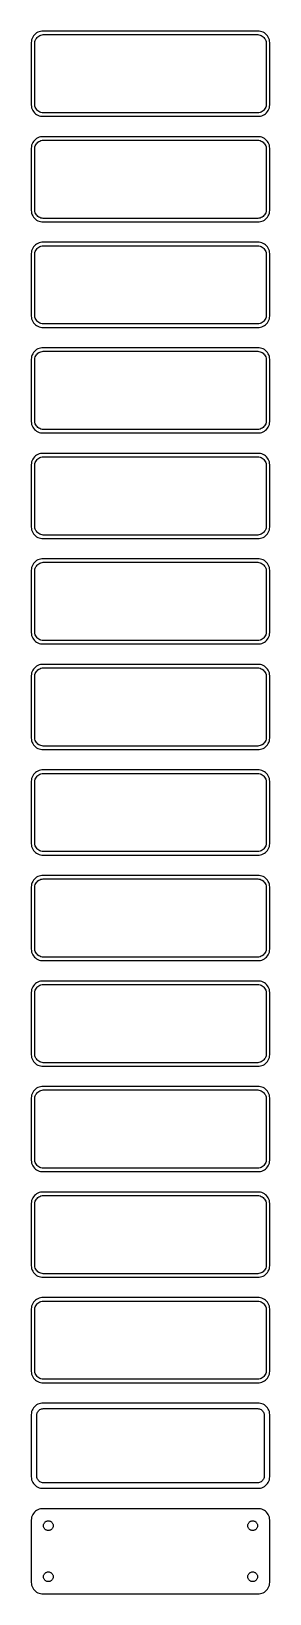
# Model space of a CAD drawing. Header units: metres. Extents: x -52 to 52, y 679 to 1367.
import ezdxf

# ---------------------------------------------------------------- set-up
doc = ezdxf.new("R2010")
doc.units = ezdxf.units.M

msp = doc.modelspace()

# ---------------------------------------------------------------- linework, layer by layer
for p, q in [((-52.3429, 1363.49), (-52.4606, 1362.88)), ((-52.1489, 1364.09), (-52.3429, 1363.49)), ((-51.8815, 1364.66), (-52.1489, 1364.09)), ((-51.5451, 1365.19), (-51.8815, 1364.66)), ((-51.1448, 1365.67), (-51.5451, 1365.19)), ((-50.6871, 1366.1), (-51.1448, 1365.67)), ((-50.8743, 1362.74), (-50.7191, 1363.22)), ((-50.7191, 1363.22), (-50.5052, 1363.68)), ((-50.1791, 1366.47), (-50.6871, 1366.1)), ((-50.5052, 1363.68), (-50.2361, 1364.1)), ((-50.2361, 1364.1), (-49.9159, 1364.49)), ((-49.6289, 1366.77), (-50.1791, 1366.47)), ((-49.9159, 1364.49), (-49.5497, 1364.83)), ((-49.0451, 1367.01), (-49.6289, 1366.77)), ((-49.5497, 1364.83), (-49.1433, 1365.13)), ((-49.1433, 1365.13), (-48.7031, 1365.37)), ((-48.4369, 1367.16), (-49.0451, 1367.01)), ((-48.7031, 1365.37), (-48.2361, 1365.55)), ((-47.8139, 1367.24), (-48.4369, 1367.16)), ((-48.2361, 1365.55), (-47.7495, 1365.68)), ((47.8139, 1367.24), (-47.8139, 1367.24)), ((-47.7495, 1365.68), (-47.2512, 1365.74)), ((-47.2512, 1365.74), (47.2512, 1365.74)), ((47.2512, 1365.74), (47.7495, 1365.68)), ((47.7495, 1365.68), (48.2361, 1365.55)), ((48.4369, 1367.16), (47.8139, 1367.24)), ((48.2361, 1365.55), (48.7031, 1365.37)), ((49.0451, 1367.01), (48.4369, 1367.16)), ((48.7031, 1365.37), (49.1433, 1365.13)), ((49.6289, 1366.77), (49.0451, 1367.01)), ((49.1433, 1365.13), (49.5497, 1364.83)), ((49.5497, 1364.83), (49.9159, 1364.49)), ((50.1791, 1366.47), (49.6289, 1366.77)), ((49.9159, 1364.49), (50.2361, 1364.1)), ((50.6871, 1366.1), (50.1791, 1366.47)), ((50.2361, 1364.1), (50.5052, 1363.68)), ((50.5052, 1363.68), (50.7191, 1363.22)), ((51.1448, 1365.67), (50.6871, 1366.1)), ((50.7191, 1363.22), (50.8743, 1362.74)), ((51.5451, 1365.19), (51.1448, 1365.67)), ((51.8815, 1364.66), (51.5451, 1365.19)), ((52.1489, 1364.09), (51.8815, 1364.66)), ((52.3429, 1363.49), (52.1489, 1364.09)), ((52.4606, 1362.88), (52.3429, 1363.49)), ((-52.4606, 1362.88), (-52.5, 1362.25)), ((-52.5, 1362.25), (-52.5, 1334.75)), ((-51, 1361.75), (-50.9685, 1362.25)), ((-51, 1335.25), (-51, 1361.75)), ((-50.9685, 1362.25), (-50.8743, 1362.74)), ((50.8743, 1362.74), (50.9685, 1362.25)), ((50.9685, 1362.25), (51, 1361.75)), ((51, 1361.75), (51, 1335.25)), ((52.5, 1362.25), (52.4606, 1362.88)), ((52.5, 1334.75), (52.5, 1362.25)), ((-52.5, 1334.75), (-52.4606, 1334.12)), ((-52.4606, 1334.12), (-52.3429, 1333.51)), ((-52.3429, 1333.51), (-52.1489, 1332.91)), ((-52.1489, 1332.91), (-51.8815, 1332.34)), ((-51.8815, 1332.34), (-51.5451, 1331.81)), ((-51.5451, 1331.81), (-51.1448, 1331.33)), ((-51.1448, 1331.33), (-50.6871, 1330.9)), ((-50.9685, 1334.75), (-51, 1335.25)), ((-50.8743, 1334.26), (-50.9685, 1334.75)), ((-50.7191, 1333.78), (-50.8743, 1334.26)), ((-50.5052, 1333.32), (-50.7191, 1333.78)), ((-50.6871, 1330.9), (-50.1791, 1330.53)), ((-50.2361, 1332.9), (-50.5052, 1333.32)), ((-49.9159, 1332.51), (-50.2361, 1332.9)), ((-50.1791, 1330.53), (-49.6289, 1330.23)), ((-49.5497, 1332.17), (-49.9159, 1332.51)), ((-49.6289, 1330.23), (-49.0451, 1329.99)), ((-49.1433, 1331.87), (-49.5497, 1332.17)), ((-48.7031, 1331.63), (-49.1433, 1331.87)), ((-49.0451, 1329.99), (-48.4369, 1329.84)), ((-48.2361, 1331.45), (-48.7031, 1331.63)), ((-48.4369, 1329.84), (-47.8139, 1329.76)), ((-47.7495, 1331.32), (-48.2361, 1331.45)), ((-47.8139, 1329.76), (47.8139, 1329.76)), ((-47.2512, 1331.26), (-47.7495, 1331.32)), ((47.2512, 1331.26), (-47.2512, 1331.26)), ((47.7495, 1331.32), (47.2512, 1331.26)), ((48.2361, 1331.45), (47.7495, 1331.32)), ((47.8139, 1329.76), (48.4369, 1329.84)), ((48.7031, 1331.63), (48.2361, 1331.45)), ((48.4369, 1329.84), (49.0451, 1329.99)), ((49.1433, 1331.87), (48.7031, 1331.63)), ((49.0451, 1329.99), (49.6289, 1330.23)), ((49.5497, 1332.17), (49.1433, 1331.87)), ((49.9159, 1332.51), (49.5497, 1332.17)), ((49.6289, 1330.23), (50.1791, 1330.53)), ((50.2361, 1332.9), (49.9159, 1332.51)), ((50.1791, 1330.53), (50.6871, 1330.9)), ((50.5052, 1333.32), (50.2361, 1332.9)), ((50.7191, 1333.78), (50.5052, 1333.32)), ((50.6871, 1330.9), (51.1448, 1331.33)), ((50.8743, 1334.26), (50.7191, 1333.78)), ((50.9685, 1334.75), (50.8743, 1334.26)), ((51, 1335.25), (50.9685, 1334.75)), ((51.1448, 1331.33), (51.5451, 1331.81)), ((51.5451, 1331.81), (51.8815, 1332.34)), ((51.8815, 1332.34), (52.1489, 1332.91)), ((52.1489, 1332.91), (52.3429, 1333.51)), ((52.3429, 1333.51), (52.4606, 1334.12)), ((52.4606, 1334.12), (52.5, 1334.75)), ((-52.4606, 1316.38), (-52.5, 1315.75)), ((-52.5, 1315.75), (-52.5, 1288.25)), ((-52.3429, 1316.99), (-52.4606, 1316.38)), ((-52.1489, 1317.59), (-52.3429, 1316.99)), ((-51.8815, 1318.16), (-52.1489, 1317.59)), ((-51.5451, 1318.69), (-51.8815, 1318.16)), ((-51.1448, 1319.17), (-51.5451, 1318.69)), ((-50.6871, 1319.6), (-51.1448, 1319.17)), ((-51, 1315.25), (-50.9685, 1315.75)), ((-51, 1288.75), (-51, 1315.25)), ((-50.9685, 1315.75), (-50.8743, 1316.24)), ((-50.8743, 1316.24), (-50.7191, 1316.72)), ((-50.7191, 1316.72), (-50.5052, 1317.18)), ((-50.1791, 1319.97), (-50.6871, 1319.6)), ((-50.5052, 1317.18), (-50.2361, 1317.6)), ((-50.2361, 1317.6), (-49.9159, 1317.99)), ((-49.6289, 1320.27), (-50.1791, 1319.97)), ((-49.9159, 1317.99), (-49.5497, 1318.33)), ((-49.0451, 1320.51), (-49.6289, 1320.27)), ((-49.5497, 1318.33), (-49.1433, 1318.63)), ((-49.1433, 1318.63), (-48.7031, 1318.87)), ((-48.4369, 1320.66), (-49.0451, 1320.51)), ((-48.7031, 1318.87), (-48.2361, 1319.05)), ((-47.8139, 1320.74), (-48.4369, 1320.66)), ((-48.2361, 1319.05), (-47.7495, 1319.18)), ((47.8139, 1320.74), (-47.8139, 1320.74)), ((-47.7495, 1319.18), (-47.2512, 1319.24)), ((-47.2512, 1319.24), (47.2512, 1319.24)), ((47.2512, 1319.24), (47.7495, 1319.18)), ((47.7495, 1319.18), (48.2361, 1319.05)), ((48.4369, 1320.66), (47.8139, 1320.74)), ((48.2361, 1319.05), (48.7031, 1318.87)), ((49.0451, 1320.51), (48.4369, 1320.66)), ((48.7031, 1318.87), (49.1433, 1318.63)), ((49.6289, 1320.27), (49.0451, 1320.51)), ((49.1433, 1318.63), (49.5497, 1318.33)), ((49.5497, 1318.33), (49.9159, 1317.99)), ((50.1791, 1319.97), (49.6289, 1320.27)), ((49.9159, 1317.99), (50.2361, 1317.6)), ((50.6871, 1319.6), (50.1791, 1319.97)), ((50.2361, 1317.6), (50.5052, 1317.18)), ((50.5052, 1317.18), (50.7191, 1316.72)), ((51.1448, 1319.17), (50.6871, 1319.6)), ((50.7191, 1316.72), (50.8743, 1316.24)), ((50.8743, 1316.24), (50.9685, 1315.75)), ((50.9685, 1315.75), (51, 1315.25)), ((51, 1315.25), (51, 1288.75)), ((51.5451, 1318.69), (51.1448, 1319.17)), ((51.8815, 1318.16), (51.5451, 1318.69)), ((52.1489, 1317.59), (51.8815, 1318.16)), ((52.3429, 1316.99), (52.1489, 1317.59)), ((52.4606, 1316.38), (52.3429, 1316.99)), ((52.5, 1315.75), (52.4606, 1316.38)), ((52.5, 1288.25), (52.5, 1315.75)), ((-52.5, 1288.25), (-52.4606, 1287.62)), ((-52.4606, 1287.62), (-52.3429, 1287.01)), ((-50.9685, 1288.25), (-51, 1288.75)), ((-50.8743, 1287.76), (-50.9685, 1288.25)), ((-50.7191, 1287.28), (-50.8743, 1287.76)), ((50.8743, 1287.76), (50.7191, 1287.28)), ((50.9685, 1288.25), (50.8743, 1287.76)), ((51, 1288.75), (50.9685, 1288.25)), ((52.3429, 1287.01), (52.4606, 1287.62)), ((52.4606, 1287.62), (52.5, 1288.25)), ((-52.3429, 1287.01), (-52.1489, 1286.41)), ((-52.1489, 1286.41), (-51.8815, 1285.84)), ((-51.8815, 1285.84), (-51.5451, 1285.31)), ((-51.5451, 1285.31), (-51.1448, 1284.83)), ((-51.1448, 1284.83), (-50.6871, 1284.4)), ((-50.5052, 1286.82), (-50.7191, 1287.28)), ((-50.6871, 1284.4), (-50.1791, 1284.03)), ((-50.2361, 1286.4), (-50.5052, 1286.82)), ((-49.9159, 1286.01), (-50.2361, 1286.4)), ((-50.1791, 1284.03), (-49.6289, 1283.73)), ((-49.5497, 1285.67), (-49.9159, 1286.01)), ((-49.6289, 1283.73), (-49.0451, 1283.49)), ((-49.1433, 1285.37), (-49.5497, 1285.67)), ((-48.7031, 1285.13), (-49.1433, 1285.37)), ((-49.0451, 1283.49), (-48.4369, 1283.34)), ((-48.2361, 1284.95), (-48.7031, 1285.13)), ((-48.4369, 1283.34), (-47.8139, 1283.26)), ((-47.7495, 1284.82), (-48.2361, 1284.95)), ((-47.8139, 1283.26), (47.8139, 1283.26)), ((-47.2512, 1284.76), (-47.7495, 1284.82)), ((47.2512, 1284.76), (-47.2512, 1284.76)), ((47.7495, 1284.82), (47.2512, 1284.76)), ((48.2361, 1284.95), (47.7495, 1284.82)), ((47.8139, 1283.26), (48.4369, 1283.34)), ((48.7031, 1285.13), (48.2361, 1284.95)), ((48.4369, 1283.34), (49.0451, 1283.49)), ((49.1433, 1285.37), (48.7031, 1285.13)), ((49.0451, 1283.49), (49.6289, 1283.73)), ((49.5497, 1285.67), (49.1433, 1285.37)), ((49.9159, 1286.01), (49.5497, 1285.67)), ((49.6289, 1283.73), (50.1791, 1284.03)), ((50.2361, 1286.4), (49.9159, 1286.01)), ((50.1791, 1284.03), (50.6871, 1284.4)), ((50.5052, 1286.82), (50.2361, 1286.4)), ((50.7191, 1287.28), (50.5052, 1286.82)), ((50.6871, 1284.4), (51.1448, 1284.83)), ((51.1448, 1284.83), (51.5451, 1285.31)), ((51.5451, 1285.31), (51.8815, 1285.84)), ((51.8815, 1285.84), (52.1489, 1286.41)), ((52.1489, 1286.41), (52.3429, 1287.01)), ((-49.6289, 1273.77), (-50.1791, 1273.47)), ((-49.0451, 1274.01), (-49.6289, 1273.77)), ((-48.4369, 1274.16), (-49.0451, 1274.01)), ((-47.8139, 1274.24), (-48.4369, 1274.16)), ((47.8139, 1274.24), (-47.8139, 1274.24)), ((48.4369, 1274.16), (47.8139, 1274.24)), ((49.0451, 1274.01), (48.4369, 1274.16)), ((49.6289, 1273.77), (49.0451, 1274.01)), ((50.1791, 1273.47), (49.6289, 1273.77)), ((-52.4606, 1269.88), (-52.5, 1269.25)), ((-52.5, 1269.25), (-52.5, 1241.75)), ((-52.3429, 1270.49), (-52.4606, 1269.88)), ((-52.1489, 1271.09), (-52.3429, 1270.49)), ((-51.8815, 1271.66), (-52.1489, 1271.09)), ((-51.5451, 1272.19), (-51.8815, 1271.66)), ((-51.1448, 1272.67), (-51.5451, 1272.19)), ((-50.6871, 1273.1), (-51.1448, 1272.67)), ((-51, 1268.75), (-50.9685, 1269.25)), ((-51, 1242.25), (-51, 1268.75)), ((-50.9685, 1269.25), (-50.8743, 1269.74)), ((-50.8743, 1269.74), (-50.7191, 1270.22)), ((-50.7191, 1270.22), (-50.5052, 1270.68)), ((-50.1791, 1273.47), (-50.6871, 1273.1)), ((-50.5052, 1270.68), (-50.2361, 1271.1)), ((-50.2361, 1271.1), (-49.9159, 1271.49)), ((-49.9159, 1271.49), (-49.5497, 1271.83)), ((-49.5497, 1271.83), (-49.1433, 1272.13)), ((-49.1433, 1272.13), (-48.7031, 1272.37)), ((-48.7031, 1272.37), (-48.2361, 1272.55)), ((-48.2361, 1272.55), (-47.7495, 1272.68)), ((-47.7495, 1272.68), (-47.2512, 1272.74)), ((-47.2512, 1272.74), (47.2512, 1272.74)), ((47.2512, 1272.74), (47.7495, 1272.68)), ((47.7495, 1272.68), (48.2361, 1272.55)), ((48.2361, 1272.55), (48.7031, 1272.37)), ((48.7031, 1272.37), (49.1433, 1272.13)), ((49.1433, 1272.13), (49.5497, 1271.83)), ((49.5497, 1271.83), (49.9159, 1271.49)), ((49.9159, 1271.49), (50.2361, 1271.1)), ((50.6871, 1273.1), (50.1791, 1273.47)), ((50.2361, 1271.1), (50.5052, 1270.68)), ((50.5052, 1270.68), (50.7191, 1270.22)), ((51.1448, 1272.67), (50.6871, 1273.1)), ((50.7191, 1270.22), (50.8743, 1269.74)), ((50.8743, 1269.74), (50.9685, 1269.25)), ((50.9685, 1269.25), (51, 1268.75)), ((51, 1268.75), (51, 1242.25)), ((51.5451, 1272.19), (51.1448, 1272.67)), ((51.8815, 1271.66), (51.5451, 1272.19)), ((52.1489, 1271.09), (51.8815, 1271.66)), ((52.3429, 1270.49), (52.1489, 1271.09)), ((52.4606, 1269.88), (52.3429, 1270.49)), ((52.5, 1269.25), (52.4606, 1269.88)), ((52.5, 1241.75), (52.5, 1269.25)), ((-52.5, 1241.75), (-52.4606, 1241.12)), ((-52.4606, 1241.12), (-52.3429, 1240.51)), ((-52.3429, 1240.51), (-52.1489, 1239.91)), ((-52.1489, 1239.91), (-51.8815, 1239.34)), ((-51.8815, 1239.34), (-51.5451, 1238.81)), ((-50.9685, 1241.75), (-51, 1242.25)), ((-50.8743, 1241.26), (-50.9685, 1241.75)), ((-50.7191, 1240.78), (-50.8743, 1241.26)), ((-50.5052, 1240.32), (-50.7191, 1240.78)), ((-50.2361, 1239.9), (-50.5052, 1240.32)), ((-49.9159, 1239.51), (-50.2361, 1239.9)), ((-49.5497, 1239.17), (-49.9159, 1239.51)), ((49.9159, 1239.51), (49.5497, 1239.17)), ((50.2361, 1239.9), (49.9159, 1239.51)), ((50.5052, 1240.32), (50.2361, 1239.9)), ((50.7191, 1240.78), (50.5052, 1240.32)), ((50.8743, 1241.26), (50.7191, 1240.78)), ((50.9685, 1241.75), (50.8743, 1241.26)), ((51, 1242.25), (50.9685, 1241.75)), ((51.5451, 1238.81), (51.8815, 1239.34)), ((51.8815, 1239.34), (52.1489, 1239.91)), ((52.1489, 1239.91), (52.3429, 1240.51)), ((52.3429, 1240.51), (52.4606, 1241.12)), ((52.4606, 1241.12), (52.5, 1241.75)), ((-51.5451, 1238.81), (-51.1448, 1238.33)), ((-51.1448, 1238.33), (-50.6871, 1237.9)), ((-50.6871, 1237.9), (-50.1791, 1237.53)), ((-50.1791, 1237.53), (-49.6289, 1237.23)), ((-49.6289, 1237.23), (-49.0451, 1236.99)), ((-49.1433, 1238.87), (-49.5497, 1239.17)), ((-48.7031, 1238.63), (-49.1433, 1238.87)), ((-49.0451, 1236.99), (-48.4369, 1236.84)), ((-48.2361, 1238.45), (-48.7031, 1238.63)), ((-48.4369, 1236.84), (-47.8139, 1236.76)), ((-47.7495, 1238.32), (-48.2361, 1238.45)), ((-47.8139, 1236.76), (47.8139, 1236.76)), ((-47.2512, 1238.26), (-47.7495, 1238.32)), ((47.2512, 1238.26), (-47.2512, 1238.26)), ((47.7495, 1238.32), (47.2512, 1238.26)), ((48.2361, 1238.45), (47.7495, 1238.32)), ((47.8139, 1236.76), (48.4369, 1236.84)), ((48.7031, 1238.63), (48.2361, 1238.45)), ((48.4369, 1236.84), (49.0451, 1236.99)), ((49.1433, 1238.87), (48.7031, 1238.63)), ((49.0451, 1236.99), (49.6289, 1237.23)), ((49.5497, 1239.17), (49.1433, 1238.87)), ((49.6289, 1237.23), (50.1791, 1237.53)), ((50.1791, 1237.53), (50.6871, 1237.9)), ((50.6871, 1237.9), (51.1448, 1238.33)), ((51.1448, 1238.33), (51.5451, 1238.81)), ((-51.5451, 1225.69), (-51.8815, 1225.16)), ((-51.1448, 1226.17), (-51.5451, 1225.69)), ((-50.6871, 1226.6), (-51.1448, 1226.17)), ((-50.1791, 1226.97), (-50.6871, 1226.6)), ((-49.6289, 1227.27), (-50.1791, 1226.97)), ((-49.0451, 1227.51), (-49.6289, 1227.27)), ((-49.5497, 1225.33), (-49.1433, 1225.63)), ((-49.1433, 1225.63), (-48.7031, 1225.87)), ((-48.4369, 1227.66), (-49.0451, 1227.51)), ((-48.7031, 1225.87), (-48.2361, 1226.05)), ((-47.8139, 1227.74), (-48.4369, 1227.66)), ((-48.2361, 1226.05), (-47.7495, 1226.18)), ((47.8139, 1227.74), (-47.8139, 1227.74)), ((-47.7495, 1226.18), (-47.2512, 1226.24)), ((-47.2512, 1226.24), (47.2512, 1226.24)), ((47.2512, 1226.24), (47.7495, 1226.18)), ((47.7495, 1226.18), (48.2361, 1226.05)), ((48.4369, 1227.66), (47.8139, 1227.74)), ((48.2361, 1226.05), (48.7031, 1225.87)), ((49.0451, 1227.51), (48.4369, 1227.66)), ((48.7031, 1225.87), (49.1433, 1225.63)), ((49.6289, 1227.27), (49.0451, 1227.51)), ((49.1433, 1225.63), (49.5497, 1225.33)), ((50.1791, 1226.97), (49.6289, 1227.27)), ((50.6871, 1226.6), (50.1791, 1226.97)), ((51.1448, 1226.17), (50.6871, 1226.6)), ((51.5451, 1225.69), (51.1448, 1226.17)), ((51.8815, 1225.16), (51.5451, 1225.69)), ((-52.4606, 1223.38), (-52.5, 1222.75)), ((-52.5, 1222.75), (-52.5, 1195.25)), ((-52.3429, 1223.99), (-52.4606, 1223.38)), ((-52.1489, 1224.59), (-52.3429, 1223.99)), ((-51.8815, 1225.16), (-52.1489, 1224.59)), ((-51, 1222.25), (-50.9685, 1222.75)), ((-51, 1195.75), (-51, 1222.25)), ((-50.9685, 1222.75), (-50.8743, 1223.24)), ((-50.8743, 1223.24), (-50.7191, 1223.72)), ((-50.7191, 1223.72), (-50.5052, 1224.18)), ((-50.5052, 1224.18), (-50.2361, 1224.6)), ((-50.2361, 1224.6), (-49.9159, 1224.99)), ((-49.9159, 1224.99), (-49.5497, 1225.33)), ((49.5497, 1225.33), (49.9159, 1224.99)), ((49.9159, 1224.99), (50.2361, 1224.6)), ((50.2361, 1224.6), (50.5052, 1224.18)), ((50.5052, 1224.18), (50.7191, 1223.72)), ((50.7191, 1223.72), (50.8743, 1223.24)), ((50.8743, 1223.24), (50.9685, 1222.75)), ((50.9685, 1222.75), (51, 1222.25)), ((51, 1222.25), (51, 1195.75)), ((52.1489, 1224.59), (51.8815, 1225.16)), ((52.3429, 1223.99), (52.1489, 1224.59)), ((52.4606, 1223.38), (52.3429, 1223.99)), ((52.5, 1222.75), (52.4606, 1223.38)), ((52.5, 1195.25), (52.5, 1222.75)), ((-52.5, 1195.25), (-52.4606, 1194.62)), ((-52.4606, 1194.62), (-52.3429, 1194.01)), ((-52.3429, 1194.01), (-52.1489, 1193.41)), ((-52.1489, 1193.41), (-51.8815, 1192.84)), ((-51.8815, 1192.84), (-51.5451, 1192.31)), ((-51.5451, 1192.31), (-51.1448, 1191.83)), ((-51.1448, 1191.83), (-50.6871, 1191.4)), ((-50.9685, 1195.25), (-51, 1195.75)), ((-50.8743, 1194.76), (-50.9685, 1195.25)), ((-50.7191, 1194.28), (-50.8743, 1194.76)), ((-50.5052, 1193.82), (-50.7191, 1194.28)), ((-50.6871, 1191.4), (-50.1791, 1191.03)), ((-50.2361, 1193.4), (-50.5052, 1193.82)), ((-49.9159, 1193.01), (-50.2361, 1193.4)), ((-49.5497, 1192.67), (-49.9159, 1193.01)), ((-49.1433, 1192.37), (-49.5497, 1192.67)), ((-48.7031, 1192.13), (-49.1433, 1192.37)), ((-48.2361, 1191.95), (-48.7031, 1192.13)), ((-47.7495, 1191.82), (-48.2361, 1191.95)), ((-47.2512, 1191.76), (-47.7495, 1191.82)), ((47.2512, 1191.76), (-47.2512, 1191.76)), ((47.7495, 1191.82), (47.2512, 1191.76)), ((48.2361, 1191.95), (47.7495, 1191.82)), ((48.7031, 1192.13), (48.2361, 1191.95)), ((49.1433, 1192.37), (48.7031, 1192.13)), ((49.5497, 1192.67), (49.1433, 1192.37)), ((49.9159, 1193.01), (49.5497, 1192.67)), ((50.2361, 1193.4), (49.9159, 1193.01)), ((50.1791, 1191.03), (50.6871, 1191.4)), ((50.5052, 1193.82), (50.2361, 1193.4)), ((50.7191, 1194.28), (50.5052, 1193.82)), ((50.6871, 1191.4), (51.1448, 1191.83)), ((50.8743, 1194.76), (50.7191, 1194.28)), ((50.9685, 1195.25), (50.8743, 1194.76)), ((51, 1195.75), (50.9685, 1195.25)), ((51.1448, 1191.83), (51.5451, 1192.31)), ((51.5451, 1192.31), (51.8815, 1192.84)), ((51.8815, 1192.84), (52.1489, 1193.41)), ((52.1489, 1193.41), (52.3429, 1194.01)), ((52.3429, 1194.01), (52.4606, 1194.62)), ((52.4606, 1194.62), (52.5, 1195.25)), ((-50.1791, 1191.03), (-49.6289, 1190.73)), ((-49.6289, 1190.73), (-49.0451, 1190.49)), ((-49.0451, 1190.49), (-48.4369, 1190.34)), ((-48.4369, 1190.34), (-47.8139, 1190.26)), ((-47.8139, 1190.26), (47.8139, 1190.26)), ((47.8139, 1190.26), (48.4369, 1190.34)), ((48.4369, 1190.34), (49.0451, 1190.49)), ((49.0451, 1190.49), (49.6289, 1190.73)), ((49.6289, 1190.73), (50.1791, 1191.03)), ((-52.3429, 1177.49), (-52.4606, 1176.88)), ((-52.1489, 1178.09), (-52.3429, 1177.49)), ((-51.8815, 1178.66), (-52.1489, 1178.09)), ((-51.5451, 1179.19), (-51.8815, 1178.66)), ((-51.1448, 1179.67), (-51.5451, 1179.19)), ((-50.6871, 1180.1), (-51.1448, 1179.67)), ((-50.7191, 1177.22), (-50.5052, 1177.68)), ((-50.1791, 1180.47), (-50.6871, 1180.1)), ((-50.5052, 1177.68), (-50.2361, 1178.1)), ((-50.2361, 1178.1), (-49.9159, 1178.49)), ((-49.6289, 1180.77), (-50.1791, 1180.47)), ((-49.9159, 1178.49), (-49.5497, 1178.83)), ((-49.0451, 1181.01), (-49.6289, 1180.77)), ((-49.5497, 1178.83), (-49.1433, 1179.13)), ((-49.1433, 1179.13), (-48.7031, 1179.37)), ((-48.4369, 1181.16), (-49.0451, 1181.01)), ((-48.7031, 1179.37), (-48.2361, 1179.55)), ((-47.8139, 1181.24), (-48.4369, 1181.16)), ((-48.2361, 1179.55), (-47.7495, 1179.68)), ((47.8139, 1181.24), (-47.8139, 1181.24)), ((-47.7495, 1179.68), (-47.2512, 1179.74)), ((-47.2512, 1179.74), (47.2512, 1179.74)), ((47.2512, 1179.74), (47.7495, 1179.68)), ((47.7495, 1179.68), (48.2361, 1179.55)), ((48.4369, 1181.16), (47.8139, 1181.24)), ((48.2361, 1179.55), (48.7031, 1179.37)), ((49.0451, 1181.01), (48.4369, 1181.16)), ((48.7031, 1179.37), (49.1433, 1179.13)), ((49.6289, 1180.77), (49.0451, 1181.01)), ((49.1433, 1179.13), (49.5497, 1178.83)), ((49.5497, 1178.83), (49.9159, 1178.49)), ((50.1791, 1180.47), (49.6289, 1180.77)), ((49.9159, 1178.49), (50.2361, 1178.1)), ((50.6871, 1180.1), (50.1791, 1180.47)), ((50.2361, 1178.1), (50.5052, 1177.68)), ((50.5052, 1177.68), (50.7191, 1177.22)), ((51.1448, 1179.67), (50.6871, 1180.1)), ((51.5451, 1179.19), (51.1448, 1179.67)), ((51.8815, 1178.66), (51.5451, 1179.19)), ((52.1489, 1178.09), (51.8815, 1178.66)), ((52.3429, 1177.49), (52.1489, 1178.09)), ((52.4606, 1176.88), (52.3429, 1177.49)), ((-52.4606, 1176.88), (-52.5, 1176.25)), ((-52.5, 1176.25), (-52.5, 1148.75)), ((-51, 1175.75), (-50.9685, 1176.25)), ((-51, 1149.25), (-51, 1175.75)), ((-50.9685, 1176.25), (-50.8743, 1176.74)), ((-50.8743, 1176.74), (-50.7191, 1177.22)), ((50.7191, 1177.22), (50.8743, 1176.74)), ((50.8743, 1176.74), (50.9685, 1176.25)), ((50.9685, 1176.25), (51, 1175.75)), ((51, 1175.75), (51, 1149.25)), ((52.5, 1176.25), (52.4606, 1176.88)), ((52.5, 1148.75), (52.5, 1176.25)), ((-52.5, 1148.75), (-52.4606, 1148.12)), ((-52.4606, 1148.12), (-52.3429, 1147.51)), ((-52.3429, 1147.51), (-52.1489, 1146.91)), ((-52.1489, 1146.91), (-51.8815, 1146.34)), ((-51.8815, 1146.34), (-51.5451, 1145.81)), ((-51.5451, 1145.81), (-51.1448, 1145.33)), ((-51.1448, 1145.33), (-50.6871, 1144.9)), ((-50.9685, 1148.75), (-51, 1149.25)), ((-50.8743, 1148.26), (-50.9685, 1148.75)), ((-50.7191, 1147.78), (-50.8743, 1148.26)), ((-50.5052, 1147.32), (-50.7191, 1147.78)), ((-50.6871, 1144.9), (-50.1791, 1144.53)), ((-50.2361, 1146.9), (-50.5052, 1147.32)), ((-49.9159, 1146.51), (-50.2361, 1146.9)), ((-50.1791, 1144.53), (-49.6289, 1144.23)), ((-49.5497, 1146.17), (-49.9159, 1146.51)), ((-49.6289, 1144.23), (-49.0451, 1143.99)), ((-49.1433, 1145.87), (-49.5497, 1146.17)), ((-48.7031, 1145.63), (-49.1433, 1145.87)), ((-49.0451, 1143.99), (-48.4369, 1143.84)), ((-48.2361, 1145.45), (-48.7031, 1145.63)), ((-48.4369, 1143.84), (-47.8139, 1143.76)), ((-47.7495, 1145.32), (-48.2361, 1145.45)), ((-47.8139, 1143.76), (47.8139, 1143.76)), ((-47.2512, 1145.26), (-47.7495, 1145.32)), ((47.2512, 1145.26), (-47.2512, 1145.26)), ((47.7495, 1145.32), (47.2512, 1145.26)), ((48.2361, 1145.45), (47.7495, 1145.32)), ((47.8139, 1143.76), (48.4369, 1143.84)), ((48.7031, 1145.63), (48.2361, 1145.45)), ((48.4369, 1143.84), (49.0451, 1143.99)), ((49.1433, 1145.87), (48.7031, 1145.63)), ((49.0451, 1143.99), (49.6289, 1144.23)), ((49.5497, 1146.17), (49.1433, 1145.87)), ((49.9159, 1146.51), (49.5497, 1146.17)), ((49.6289, 1144.23), (50.1791, 1144.53)), ((50.2361, 1146.9), (49.9159, 1146.51)), ((50.1791, 1144.53), (50.6871, 1144.9)), ((50.5052, 1147.32), (50.2361, 1146.9)), ((50.7191, 1147.78), (50.5052, 1147.32)), ((50.6871, 1144.9), (51.1448, 1145.33)), ((50.8743, 1148.26), (50.7191, 1147.78)), ((50.9685, 1148.75), (50.8743, 1148.26)), ((51, 1149.25), (50.9685, 1148.75)), ((51.1448, 1145.33), (51.5451, 1145.81)), ((51.5451, 1145.81), (51.8815, 1146.34)), ((51.8815, 1146.34), (52.1489, 1146.91)), ((52.1489, 1146.91), (52.3429, 1147.51)), ((52.3429, 1147.51), (52.4606, 1148.12)), ((52.4606, 1148.12), (52.5, 1148.75)), ((-52.4606, 1130.38), (-52.5, 1129.75)), ((-52.5, 1129.75), (-52.5, 1102.25)), ((-52.3429, 1130.99), (-52.4606, 1130.38)), ((-52.1489, 1131.59), (-52.3429, 1130.99)), ((-51.8815, 1132.16), (-52.1489, 1131.59)), ((-51.5451, 1132.69), (-51.8815, 1132.16)), ((-51.1448, 1133.17), (-51.5451, 1132.69)), ((-50.6871, 1133.6), (-51.1448, 1133.17)), ((-51, 1129.25), (-50.9685, 1129.75)), ((-51, 1102.75), (-51, 1129.25)), ((-50.9685, 1129.75), (-50.8743, 1130.24)), ((-50.8743, 1130.24), (-50.7191, 1130.72)), ((-50.7191, 1130.72), (-50.5052, 1131.18)), ((-50.1791, 1133.97), (-50.6871, 1133.6)), ((-50.5052, 1131.18), (-50.2361, 1131.6)), ((-50.2361, 1131.6), (-49.9159, 1131.99)), ((-49.6289, 1134.27), (-50.1791, 1133.97)), ((-49.9159, 1131.99), (-49.5497, 1132.33)), ((-49.0451, 1134.51), (-49.6289, 1134.27)), ((-49.5497, 1132.33), (-49.1433, 1132.63)), ((-49.1433, 1132.63), (-48.7031, 1132.87)), ((-48.4369, 1134.66), (-49.0451, 1134.51)), ((-48.7031, 1132.87), (-48.2361, 1133.05)), ((-47.8139, 1134.74), (-48.4369, 1134.66)), ((-48.2361, 1133.05), (-47.7495, 1133.18)), ((47.8139, 1134.74), (-47.8139, 1134.74)), ((-47.7495, 1133.18), (-47.2512, 1133.24)), ((-47.2512, 1133.24), (47.2512, 1133.24)), ((47.2512, 1133.24), (47.7495, 1133.18)), ((47.7495, 1133.18), (48.2361, 1133.05)), ((48.4369, 1134.66), (47.8139, 1134.74)), ((48.2361, 1133.05), (48.7031, 1132.87)), ((49.0451, 1134.51), (48.4369, 1134.66)), ((48.7031, 1132.87), (49.1433, 1132.63)), ((49.6289, 1134.27), (49.0451, 1134.51)), ((49.1433, 1132.63), (49.5497, 1132.33)), ((49.5497, 1132.33), (49.9159, 1131.99)), ((50.1791, 1133.97), (49.6289, 1134.27)), ((49.9159, 1131.99), (50.2361, 1131.6)), ((50.6871, 1133.6), (50.1791, 1133.97)), ((50.2361, 1131.6), (50.5052, 1131.18)), ((50.5052, 1131.18), (50.7191, 1130.72)), ((51.1448, 1133.17), (50.6871, 1133.6)), ((50.7191, 1130.72), (50.8743, 1130.24)), ((50.8743, 1130.24), (50.9685, 1129.75)), ((50.9685, 1129.75), (51, 1129.25)), ((51, 1129.25), (51, 1102.75)), ((51.5451, 1132.69), (51.1448, 1133.17)), ((51.8815, 1132.16), (51.5451, 1132.69)), ((52.1489, 1131.59), (51.8815, 1132.16)), ((52.3429, 1130.99), (52.1489, 1131.59)), ((52.4606, 1130.38), (52.3429, 1130.99)), ((52.5, 1129.75), (52.4606, 1130.38)), ((52.5, 1102.25), (52.5, 1129.75)), ((-52.5, 1102.25), (-52.4606, 1101.62)), ((-52.4606, 1101.62), (-52.3429, 1101.01)), ((-50.9685, 1102.25), (-51, 1102.75)), ((-50.8743, 1101.76), (-50.9685, 1102.25)), ((-50.7191, 1101.28), (-50.8743, 1101.76)), ((50.8743, 1101.76), (50.7191, 1101.28)), ((50.9685, 1102.25), (50.8743, 1101.76)), ((51, 1102.75), (50.9685, 1102.25)), ((52.3429, 1101.01), (52.4606, 1101.62)), ((52.4606, 1101.62), (52.5, 1102.25)), ((-52.3429, 1101.01), (-52.1489, 1100.41)), ((-52.1489, 1100.41), (-51.8815, 1099.84)), ((-51.8815, 1099.84), (-51.5451, 1099.31)), ((-51.5451, 1099.31), (-51.1448, 1098.83)), ((-51.1448, 1098.83), (-50.6871, 1098.4)), ((-50.5052, 1100.82), (-50.7191, 1101.28)), ((-50.6871, 1098.4), (-50.1791, 1098.03)), ((-50.2361, 1100.4), (-50.5052, 1100.82)), ((-49.9159, 1100.01), (-50.2361, 1100.4)), ((-50.1791, 1098.03), (-49.6289, 1097.73)), ((-49.5497, 1099.67), (-49.9159, 1100.01)), ((-49.6289, 1097.73), (-49.0451, 1097.49)), ((-49.1433, 1099.37), (-49.5497, 1099.67)), ((-48.7031, 1099.13), (-49.1433, 1099.37)), ((-49.0451, 1097.49), (-48.4369, 1097.34)), ((-48.2361, 1098.95), (-48.7031, 1099.13)), ((-48.4369, 1097.34), (-47.8139, 1097.26)), ((-47.7495, 1098.82), (-48.2361, 1098.95)), ((-47.8139, 1097.26), (47.8139, 1097.26)), ((-47.2512, 1098.76), (-47.7495, 1098.82)), ((47.2512, 1098.76), (-47.2512, 1098.76)), ((47.7495, 1098.82), (47.2512, 1098.76)), ((48.2361, 1098.95), (47.7495, 1098.82)), ((47.8139, 1097.26), (48.4369, 1097.34)), ((48.7031, 1099.13), (48.2361, 1098.95)), ((48.4369, 1097.34), (49.0451, 1097.49)), ((49.1433, 1099.37), (48.7031, 1099.13)), ((49.0451, 1097.49), (49.6289, 1097.73)), ((49.5497, 1099.67), (49.1433, 1099.37)), ((49.9159, 1100.01), (49.5497, 1099.67)), ((49.6289, 1097.73), (50.1791, 1098.03)), ((50.2361, 1100.4), (49.9159, 1100.01)), ((50.1791, 1098.03), (50.6871, 1098.4)), ((50.5052, 1100.82), (50.2361, 1100.4)), ((50.7191, 1101.28), (50.5052, 1100.82)), ((50.6871, 1098.4), (51.1448, 1098.83)), ((51.1448, 1098.83), (51.5451, 1099.31)), ((51.5451, 1099.31), (51.8815, 1099.84)), ((51.8815, 1099.84), (52.1489, 1100.41)), ((52.1489, 1100.41), (52.3429, 1101.01)), ((-49.0451, 1088.01), (-49.6289, 1087.77)), ((-48.4369, 1088.16), (-49.0451, 1088.01)), ((-47.8139, 1088.24), (-48.4369, 1088.16)), ((47.8139, 1088.24), (-47.8139, 1088.24)), ((48.4369, 1088.16), (47.8139, 1088.24)), ((49.0451, 1088.01), (48.4369, 1088.16)), ((49.6289, 1087.77), (49.0451, 1088.01)), ((-52.4606, 1083.88), (-52.5, 1083.25)), ((-52.5, 1083.25), (-52.5, 1055.75)), ((-52.3429, 1084.49), (-52.4606, 1083.88)), ((-52.1489, 1085.09), (-52.3429, 1084.49)), ((-51.8815, 1085.66), (-52.1489, 1085.09)), ((-51.5451, 1086.19), (-51.8815, 1085.66)), ((-51.1448, 1086.67), (-51.5451, 1086.19)), ((-50.6871, 1087.1), (-51.1448, 1086.67)), ((-51, 1082.75), (-50.9685, 1083.25)), ((-51, 1056.25), (-51, 1082.75)), ((-50.9685, 1083.25), (-50.8743, 1083.74)), ((-50.8743, 1083.74), (-50.7191, 1084.22)), ((-50.7191, 1084.22), (-50.5052, 1084.68)), ((-50.1791, 1087.47), (-50.6871, 1087.1)), ((-50.5052, 1084.68), (-50.2361, 1085.1)), ((-50.2361, 1085.1), (-49.9159, 1085.49)), ((-49.6289, 1087.77), (-50.1791, 1087.47)), ((-49.9159, 1085.49), (-49.5497, 1085.83)), ((-49.5497, 1085.83), (-49.1433, 1086.13)), ((-49.1433, 1086.13), (-48.7031, 1086.37)), ((-48.7031, 1086.37), (-48.2361, 1086.55)), ((-48.2361, 1086.55), (-47.7495, 1086.68)), ((-47.7495, 1086.68), (-47.2512, 1086.74)), ((-47.2512, 1086.74), (47.2512, 1086.74)), ((47.2512, 1086.74), (47.7495, 1086.68)), ((47.7495, 1086.68), (48.2361, 1086.55)), ((48.2361, 1086.55), (48.7031, 1086.37)), ((48.7031, 1086.37), (49.1433, 1086.13)), ((49.1433, 1086.13), (49.5497, 1085.83)), ((49.5497, 1085.83), (49.9159, 1085.49)), ((50.1791, 1087.47), (49.6289, 1087.77)), ((49.9159, 1085.49), (50.2361, 1085.1)), ((50.6871, 1087.1), (50.1791, 1087.47)), ((50.2361, 1085.1), (50.5052, 1084.68)), ((50.5052, 1084.68), (50.7191, 1084.22)), ((51.1448, 1086.67), (50.6871, 1087.1)), ((50.7191, 1084.22), (50.8743, 1083.74)), ((50.8743, 1083.74), (50.9685, 1083.25)), ((50.9685, 1083.25), (51, 1082.75)), ((51, 1082.75), (51, 1056.25)), ((51.5451, 1086.19), (51.1448, 1086.67)), ((51.8815, 1085.66), (51.5451, 1086.19)), ((52.1489, 1085.09), (51.8815, 1085.66)), ((52.3429, 1084.49), (52.1489, 1085.09)), ((52.4606, 1083.88), (52.3429, 1084.49)), ((52.5, 1083.25), (52.4606, 1083.88)), ((52.5, 1055.75), (52.5, 1083.25)), ((-52.5, 1055.75), (-52.4606, 1055.12)), ((-52.4606, 1055.12), (-52.3429, 1054.51)), ((-52.3429, 1054.51), (-52.1489, 1053.91)), ((-52.1489, 1053.91), (-51.8815, 1053.34)), ((-50.9685, 1055.75), (-51, 1056.25)), ((-50.8743, 1055.26), (-50.9685, 1055.75)), ((-50.7191, 1054.78), (-50.8743, 1055.26)), ((-50.5052, 1054.32), (-50.7191, 1054.78)), ((-50.2361, 1053.9), (-50.5052, 1054.32)), ((-49.9159, 1053.51), (-50.2361, 1053.9)), ((-49.5497, 1053.17), (-49.9159, 1053.51)), ((49.9159, 1053.51), (49.5497, 1053.17)), ((50.2361, 1053.9), (49.9159, 1053.51)), ((50.5052, 1054.32), (50.2361, 1053.9)), ((50.7191, 1054.78), (50.5052, 1054.32)), ((50.8743, 1055.26), (50.7191, 1054.78)), ((50.9685, 1055.75), (50.8743, 1055.26)), ((51, 1056.25), (50.9685, 1055.75)), ((51.8815, 1053.34), (52.1489, 1053.91)), ((52.1489, 1053.91), (52.3429, 1054.51)), ((52.3429, 1054.51), (52.4606, 1055.12)), ((52.4606, 1055.12), (52.5, 1055.75)), ((-51.8815, 1053.34), (-51.5451, 1052.81)), ((-51.5451, 1052.81), (-51.1448, 1052.33)), ((-51.1448, 1052.33), (-50.6871, 1051.9)), ((-50.6871, 1051.9), (-50.1791, 1051.53)), ((-50.1791, 1051.53), (-49.6289, 1051.23)), ((-49.6289, 1051.23), (-49.0451, 1050.99)), ((-49.1433, 1052.87), (-49.5497, 1053.17)), ((-48.7031, 1052.63), (-49.1433, 1052.87)), ((-49.0451, 1050.99), (-48.4369, 1050.84)), ((-48.2361, 1052.45), (-48.7031, 1052.63)), ((-48.4369, 1050.84), (-47.8139, 1050.76)), ((-47.7495, 1052.32), (-48.2361, 1052.45)), ((-47.8139, 1050.76), (47.8139, 1050.76)), ((-47.2512, 1052.26), (-47.7495, 1052.32)), ((47.2512, 1052.26), (-47.2512, 1052.26)), ((47.7495, 1052.32), (47.2512, 1052.26)), ((48.2361, 1052.45), (47.7495, 1052.32)), ((47.8139, 1050.76), (48.4369, 1050.84)), ((48.7031, 1052.63), (48.2361, 1052.45)), ((48.4369, 1050.84), (49.0451, 1050.99)), ((49.1433, 1052.87), (48.7031, 1052.63)), ((49.0451, 1050.99), (49.6289, 1051.23)), ((49.5497, 1053.17), (49.1433, 1052.87)), ((49.6289, 1051.23), (50.1791, 1051.53)), ((50.1791, 1051.53), (50.6871, 1051.9)), ((50.6871, 1051.9), (51.1448, 1052.33)), ((51.1448, 1052.33), (51.5451, 1052.81)), ((51.5451, 1052.81), (51.8815, 1053.34)), ((-51.5451, 1039.69), (-51.8815, 1039.16)), ((-51.1448, 1040.17), (-51.5451, 1039.69)), ((-50.6871, 1040.6), (-51.1448, 1040.17)), ((-50.1791, 1040.97), (-50.6871, 1040.6)), ((-49.6289, 1041.27), (-50.1791, 1040.97)), ((-49.0451, 1041.51), (-49.6289, 1041.27)), ((-49.5497, 1039.33), (-49.1433, 1039.63)), ((-49.1433, 1039.63), (-48.7031, 1039.87)), ((-48.4369, 1041.66), (-49.0451, 1041.51)), ((-48.7031, 1039.87), (-48.2361, 1040.05)), ((-47.8139, 1041.74), (-48.4369, 1041.66)), ((-48.2361, 1040.05), (-47.7495, 1040.18)), ((47.8139, 1041.74), (-47.8139, 1041.74)), ((-47.7495, 1040.18), (-47.2512, 1040.24)), ((-47.2512, 1040.24), (47.2512, 1040.24)), ((47.2512, 1040.24), (47.7495, 1040.18)), ((47.7495, 1040.18), (48.2361, 1040.05)), ((48.4369, 1041.66), (47.8139, 1041.74)), ((48.2361, 1040.05), (48.7031, 1039.87)), ((49.0451, 1041.51), (48.4369, 1041.66)), ((48.7031, 1039.87), (49.1433, 1039.63)), ((49.6289, 1041.27), (49.0451, 1041.51)), ((49.1433, 1039.63), (49.5497, 1039.33)), ((50.1791, 1040.97), (49.6289, 1041.27)), ((50.6871, 1040.6), (50.1791, 1040.97)), ((51.1448, 1040.17), (50.6871, 1040.6)), ((51.5451, 1039.69), (51.1448, 1040.17)), ((51.8815, 1039.16), (51.5451, 1039.69)), ((-52.4606, 1037.38), (-52.5, 1036.75)), ((-52.5, 1036.75), (-52.5, 1009.25)), ((-52.3429, 1037.99), (-52.4606, 1037.38)), ((-52.1489, 1038.59), (-52.3429, 1037.99)), ((-51.8815, 1039.16), (-52.1489, 1038.59)), ((-51, 1036.25), (-50.9685, 1036.75)), ((-51, 1009.75), (-51, 1036.25)), ((-50.9685, 1036.75), (-50.8743, 1037.24)), ((-50.8743, 1037.24), (-50.7191, 1037.72)), ((-50.7191, 1037.72), (-50.5052, 1038.18)), ((-50.5052, 1038.18), (-50.2361, 1038.6)), ((-50.2361, 1038.6), (-49.9159, 1038.99)), ((-49.9159, 1038.99), (-49.5497, 1039.33)), ((49.5497, 1039.33), (49.9159, 1038.99)), ((49.9159, 1038.99), (50.2361, 1038.6)), ((50.2361, 1038.6), (50.5052, 1038.18)), ((50.5052, 1038.18), (50.7191, 1037.72)), ((50.7191, 1037.72), (50.8743, 1037.24)), ((50.8743, 1037.24), (50.9685, 1036.75)), ((50.9685, 1036.75), (51, 1036.25)), ((51, 1036.25), (51, 1009.75)), ((52.1489, 1038.59), (51.8815, 1039.16)), ((52.3429, 1037.99), (52.1489, 1038.59)), ((52.4606, 1037.38), (52.3429, 1037.99)), ((52.5, 1036.75), (52.4606, 1037.38)), ((52.5, 1009.25), (52.5, 1036.75)), ((-52.5, 1009.25), (-52.4606, 1008.62)), ((-52.4606, 1008.62), (-52.3429, 1008.01)), ((-52.3429, 1008.01), (-52.1489, 1007.41)), ((-52.1489, 1007.41), (-51.8815, 1006.84)), ((-51.8815, 1006.84), (-51.5451, 1006.31)), ((-51.5451, 1006.31), (-51.1448, 1005.83)), ((-51.1448, 1005.83), (-50.6871, 1005.4)), ((-50.9685, 1009.25), (-51, 1009.75)), ((-50.8743, 1008.76), (-50.9685, 1009.25)), ((-50.7191, 1008.28), (-50.8743, 1008.76)), ((-50.5052, 1007.82), (-50.7191, 1008.28)), ((-50.6871, 1005.4), (-50.1791, 1005.03)), ((-50.2361, 1007.4), (-50.5052, 1007.82)), ((-49.9159, 1007.01), (-50.2361, 1007.4)), ((-49.5497, 1006.67), (-49.9159, 1007.01)), ((-49.1433, 1006.37), (-49.5497, 1006.67)), ((-48.7031, 1006.13), (-49.1433, 1006.37)), ((-48.2361, 1005.95), (-48.7031, 1006.13)), ((-47.7495, 1005.82), (-48.2361, 1005.95)), ((-47.2512, 1005.76), (-47.7495, 1005.82)), ((47.2512, 1005.76), (-47.2512, 1005.76)), ((47.7495, 1005.82), (47.2512, 1005.76)), ((48.2361, 1005.95), (47.7495, 1005.82)), ((48.7031, 1006.13), (48.2361, 1005.95)), ((49.1433, 1006.37), (48.7031, 1006.13)), ((49.5497, 1006.67), (49.1433, 1006.37)), ((49.9159, 1007.01), (49.5497, 1006.67)), ((50.2361, 1007.4), (49.9159, 1007.01)), ((50.1791, 1005.03), (50.6871, 1005.4)), ((50.5052, 1007.82), (50.2361, 1007.4)), ((50.7191, 1008.28), (50.5052, 1007.82)), ((50.6871, 1005.4), (51.1448, 1005.83)), ((50.8743, 1008.76), (50.7191, 1008.28)), ((50.9685, 1009.25), (50.8743, 1008.76)), ((51, 1009.75), (50.9685, 1009.25)), ((51.1448, 1005.83), (51.5451, 1006.31)), ((51.5451, 1006.31), (51.8815, 1006.84)), ((51.8815, 1006.84), (52.1489, 1007.41)), ((52.1489, 1007.41), (52.3429, 1008.01)), ((52.3429, 1008.01), (52.4606, 1008.62)), ((52.4606, 1008.62), (52.5, 1009.25)), ((-50.1791, 1005.03), (-49.6289, 1004.73)), ((-49.6289, 1004.73), (-49.0451, 1004.49)), ((-49.0451, 1004.49), (-48.4369, 1004.34)), ((-48.4369, 1004.34), (-47.8139, 1004.26)), ((-47.8139, 1004.26), (47.8139, 1004.26)), ((47.8139, 1004.26), (48.4369, 1004.34)), ((48.4369, 1004.34), (49.0451, 1004.49)), ((49.0451, 1004.49), (49.6289, 1004.73)), ((49.6289, 1004.73), (50.1791, 1005.03)), ((-52.3429, 991.493), (-52.4606, 990.877)), ((-52.1489, 992.091), (-52.3429, 991.493)), ((-51.8815, 992.659), (-52.1489, 992.091)), ((-51.5451, 993.189), (-51.8815, 992.659)), ((-51.1448, 993.673), (-51.5451, 993.189)), ((-50.6871, 994.103), (-51.1448, 993.673)), ((-50.7191, 991.222), (-50.5052, 991.677)), ((-50.1791, 994.472), (-50.6871, 994.103)), ((-50.5052, 991.677), (-50.2361, 992.101)), ((-50.2361, 992.101), (-49.9159, 992.488)), ((-49.6289, 994.774), (-50.1791, 994.472)), ((-49.9159, 992.488), (-49.5497, 992.832)), ((-49.0451, 995.005), (-49.6289, 994.774)), ((-49.5497, 992.832), (-49.1433, 993.127)), ((-49.1433, 993.127), (-48.7031, 993.369)), ((-48.4369, 995.161), (-49.0451, 995.005)), ((-48.7031, 993.369), (-48.2361, 993.554)), ((-47.8139, 995.24), (-48.4369, 995.161)), ((-48.2361, 993.554), (-47.7495, 993.679)), ((47.8139, 995.24), (-47.8139, 995.24)), ((-47.7495, 993.679), (-47.2512, 993.742)), ((-47.2512, 993.742), (47.2512, 993.742)), ((47.2512, 993.742), (47.7495, 993.679)), ((47.7495, 993.679), (48.2361, 993.554)), ((48.4369, 995.161), (47.8139, 995.24)), ((48.2361, 993.554), (48.7031, 993.369)), ((49.0451, 995.005), (48.4369, 995.161)), ((48.7031, 993.369), (49.1433, 993.127)), ((49.6289, 994.774), (49.0451, 995.005)), ((49.1433, 993.127), (49.5497, 992.832)), ((49.5497, 992.832), (49.9159, 992.488)), ((50.1791, 994.472), (49.6289, 994.774)), ((49.9159, 992.488), (50.2361, 992.101)), ((50.6871, 994.103), (50.1791, 994.472)), ((50.2361, 992.101), (50.5052, 991.677)), ((50.5052, 991.677), (50.7191, 991.222)), ((51.1448, 993.673), (50.6871, 994.103)), ((51.5451, 993.189), (51.1448, 993.673)), ((51.8815, 992.659), (51.5451, 993.189)), ((52.1489, 992.091), (51.8815, 992.659)), ((52.3429, 991.493), (52.1489, 992.091)), ((52.4606, 990.877), (52.3429, 991.493)), ((-52.4606, 990.877), (-52.5, 990.25)), ((-52.5, 990.25), (-52.5, 962.75)), ((-51, 989.75), (-50.9685, 990.251)), ((-51, 963.25), (-51, 989.75)), ((-50.9685, 990.251), (-50.8743, 990.745)), ((-50.8743, 990.745), (-50.7191, 991.222)), ((50.7191, 991.222), (50.8743, 990.745)), ((50.8743, 990.745), (50.9685, 990.251)), ((50.9685, 990.251), (51, 989.75)), ((51, 989.75), (51, 963.25)), ((52.5, 990.25), (52.4606, 990.877)), ((52.5, 962.75), (52.5, 990.25)), ((-52.5, 962.75), (-52.4606, 962.123)), ((-52.4606, 962.123), (-52.3429, 961.507)), ((-52.3429, 961.507), (-52.1489, 960.909)), ((-52.1489, 960.909), (-51.8815, 960.341)), ((-51.8815, 960.341), (-51.5451, 959.811)), ((-51.5451, 959.811), (-51.1448, 959.327)), ((-51.1448, 959.327), (-50.6871, 958.897)), ((-50.9685, 962.749), (-51, 963.25)), ((-50.8743, 962.255), (-50.9685, 962.749)), ((-50.7191, 961.778), (-50.8743, 962.255)), ((-50.5052, 961.323), (-50.7191, 961.778)), ((-50.6871, 958.897), (-50.1791, 958.528)), ((-50.2361, 960.899), (-50.5052, 961.323)), ((-49.9159, 960.512), (-50.2361, 960.899)), ((-50.1791, 958.528), (-49.6289, 958.226)), ((-49.5497, 960.168), (-49.9159, 960.512)), ((-49.6289, 958.226), (-49.0451, 957.995)), ((-49.1433, 959.873), (-49.5497, 960.168)), ((-48.7031, 959.631), (-49.1433, 959.873)), ((-49.0451, 957.995), (-48.4369, 957.839)), ((-48.2361, 959.446), (-48.7031, 959.631)), ((-48.4369, 957.839), (-47.8139, 957.76)), ((-47.7495, 959.321), (-48.2361, 959.446)), ((-47.8139, 957.76), (47.8139, 957.76)), ((-47.2512, 959.258), (-47.7495, 959.321)), ((47.2512, 959.258), (-47.2512, 959.258)), ((47.7495, 959.321), (47.2512, 959.258)), ((48.2361, 959.446), (47.7495, 959.321)), ((47.8139, 957.76), (48.4369, 957.839)), ((48.7031, 959.631), (48.2361, 959.446)), ((48.4369, 957.839), (49.0451, 957.995)), ((49.1433, 959.873), (48.7031, 959.631)), ((49.0451, 957.995), (49.6289, 958.226)), ((49.5497, 960.168), (49.1433, 959.873)), ((49.9159, 960.512), (49.5497, 960.168)), ((49.6289, 958.226), (50.1791, 958.528)), ((50.2361, 960.899), (49.9159, 960.512)), ((50.1791, 958.528), (50.6871, 958.897)), ((50.5052, 961.323), (50.2361, 960.899)), ((50.7191, 961.778), (50.5052, 961.323)), ((50.6871, 958.897), (51.1448, 959.327)), ((50.8743, 962.255), (50.7191, 961.778)), ((50.9685, 962.749), (50.8743, 962.255)), ((51, 963.25), (50.9685, 962.749)), ((51.1448, 959.327), (51.5451, 959.811)), ((51.5451, 959.811), (51.8815, 960.341)), ((51.8815, 960.341), (52.1489, 960.909)), ((52.1489, 960.909), (52.3429, 961.507)), ((52.3429, 961.507), (52.4606, 962.123)), ((52.4606, 962.123), (52.5, 962.75)), ((-52.4606, 944.377), (-52.5, 943.75)), ((-52.5, 943.75), (-52.5, 916.25)), ((-52.3429, 944.993), (-52.4606, 944.377)), ((-52.1489, 945.591), (-52.3429, 944.993)), ((-51.8815, 946.159), (-52.1489, 945.591)), ((-51.5451, 946.689), (-51.8815, 946.159)), ((-51.1448, 947.173), (-51.5451, 946.689)), ((-50.6871, 947.603), (-51.1448, 947.173)), ((-51, 943.25), (-50.9685, 943.751)), ((-51, 916.75), (-51, 943.25)), ((-50.9685, 943.751), (-50.8743, 944.245)), ((-50.8743, 944.245), (-50.7191, 944.722)), ((-50.7191, 944.722), (-50.5052, 945.177)), ((-50.1791, 947.972), (-50.6871, 947.603)), ((-50.5052, 945.177), (-50.2361, 945.601)), ((-50.2361, 945.601), (-49.9159, 945.988)), ((-49.6289, 948.274), (-50.1791, 947.972)), ((-49.9159, 945.988), (-49.5497, 946.332)), ((-49.0451, 948.505), (-49.6289, 948.274)), ((-49.5497, 946.332), (-49.1433, 946.627)), ((-49.1433, 946.627), (-48.7031, 946.869)), ((-48.4369, 948.661), (-49.0451, 948.505)), ((-48.7031, 946.869), (-48.2361, 947.054)), ((-47.8139, 948.74), (-48.4369, 948.661)), ((-48.2361, 947.054), (-47.7495, 947.179)), ((47.8139, 948.74), (-47.8139, 948.74)), ((-47.7495, 947.179), (-47.2512, 947.242)), ((-47.2512, 947.242), (47.2512, 947.242)), ((47.2512, 947.242), (47.7495, 947.179)), ((47.7495, 947.179), (48.2361, 947.054)), ((48.4369, 948.661), (47.8139, 948.74)), ((48.2361, 947.054), (48.7031, 946.869)), ((49.0451, 948.505), (48.4369, 948.661)), ((48.7031, 946.869), (49.1433, 946.627)), ((49.6289, 948.274), (49.0451, 948.505)), ((49.1433, 946.627), (49.5497, 946.332)), ((49.5497, 946.332), (49.9159, 945.988)), ((50.1791, 947.972), (49.6289, 948.274)), ((49.9159, 945.988), (50.2361, 945.601)), ((50.6871, 947.603), (50.1791, 947.972)), ((50.2361, 945.601), (50.5052, 945.177)), ((50.5052, 945.177), (50.7191, 944.722)), ((51.1448, 947.173), (50.6871, 947.603)), ((50.7191, 944.722), (50.8743, 944.245)), ((50.8743, 944.245), (50.9685, 943.751)), ((50.9685, 943.751), (51, 943.25)), ((51, 943.25), (51, 916.75)), ((51.5451, 946.689), (51.1448, 947.173)), ((51.8815, 946.159), (51.5451, 946.689)), ((52.1489, 945.591), (51.8815, 946.159)), ((52.3429, 944.993), (52.1489, 945.591)), ((52.4606, 944.377), (52.3429, 944.993)), ((52.5, 943.75), (52.4606, 944.377)), ((52.5, 916.25), (52.5, 943.75)), ((-52.5, 916.25), (-52.4606, 915.623)), ((-50.9685, 916.249), (-51, 916.75)), ((-50.8743, 915.755), (-50.9685, 916.249)), ((-50.7191, 915.278), (-50.8743, 915.755)), ((50.8743, 915.755), (50.7191, 915.278)), ((50.9685, 916.249), (50.8743, 915.755)), ((51, 916.75), (50.9685, 916.249)), ((52.4606, 915.623), (52.5, 916.25)), ((-52.4606, 915.623), (-52.3429, 915.007)), ((-52.3429, 915.007), (-52.1489, 914.409)), ((-52.1489, 914.409), (-51.8815, 913.841)), ((-51.8815, 913.841), (-51.5451, 913.311)), ((-51.5451, 913.311), (-51.1448, 912.827)), ((-51.1448, 912.827), (-50.6871, 912.397)), ((-50.5052, 914.823), (-50.7191, 915.278)), ((-50.6871, 912.397), (-50.1791, 912.028)), ((-50.2361, 914.399), (-50.5052, 914.823)), ((-49.9159, 914.012), (-50.2361, 914.399)), ((-50.1791, 912.028), (-49.6289, 911.726)), ((-49.5497, 913.668), (-49.9159, 914.012)), ((-49.6289, 911.726), (-49.0451, 911.495)), ((-49.1433, 913.373), (-49.5497, 913.668)), ((-48.7031, 913.131), (-49.1433, 913.373)), ((-49.0451, 911.495), (-48.4369, 911.339)), ((-48.2361, 912.946), (-48.7031, 913.131)), ((-48.4369, 911.339), (-47.8139, 911.26)), ((-47.7495, 912.821), (-48.2361, 912.946)), ((-47.8139, 911.26), (47.8139, 911.26)), ((-47.2512, 912.758), (-47.7495, 912.821)), ((47.2512, 912.758), (-47.2512, 912.758)), ((47.7495, 912.821), (47.2512, 912.758)), ((48.2361, 912.946), (47.7495, 912.821)), ((47.8139, 911.26), (48.4369, 911.339)), ((48.7031, 913.131), (48.2361, 912.946)), ((48.4369, 911.339), (49.0451, 911.495)), ((49.1433, 913.373), (48.7031, 913.131)), ((49.0451, 911.495), (49.6289, 911.726)), ((49.5497, 913.668), (49.1433, 913.373)), ((49.9159, 914.012), (49.5497, 913.668)), ((49.6289, 911.726), (50.1791, 912.028)), ((50.2361, 914.399), (49.9159, 914.012)), ((50.1791, 912.028), (50.6871, 912.397)), ((50.5052, 914.823), (50.2361, 914.399)), ((50.7191, 915.278), (50.5052, 914.823)), ((50.6871, 912.397), (51.1448, 912.827)), ((51.1448, 912.827), (51.5451, 913.311)), ((51.5451, 913.311), (51.8815, 913.841)), ((51.8815, 913.841), (52.1489, 914.409)), ((52.1489, 914.409), (52.3429, 915.007)), ((52.3429, 915.007), (52.4606, 915.623)), ((-49.0451, 902.005), (-49.6289, 901.774)), ((-48.4369, 902.161), (-49.0451, 902.005)), ((-47.8139, 902.24), (-48.4369, 902.161)), ((47.8139, 902.24), (-47.8139, 902.24)), ((48.4369, 902.161), (47.8139, 902.24)), ((49.0451, 902.005), (48.4369, 902.161)), ((49.6289, 901.774), (49.0451, 902.005)), ((-52.4606, 897.877), (-52.5, 897.25)), ((-52.5, 897.25), (-52.5, 869.75)), ((-52.3429, 898.493), (-52.4606, 897.877)), ((-52.1489, 899.091), (-52.3429, 898.493)), ((-51.8815, 899.659), (-52.1489, 899.091)), ((-51.5451, 900.189), (-51.8815, 899.659)), ((-51.1448, 900.673), (-51.5451, 900.189)), ((-50.6871, 901.103), (-51.1448, 900.673)), ((-51, 896.75), (-50.9685, 897.251)), ((-51, 870.25), (-51, 896.75)), ((-50.9685, 897.251), (-50.8743, 897.745)), ((-50.8743, 897.745), (-50.7191, 898.222)), ((-50.7191, 898.222), (-50.5052, 898.677)), ((-50.1791, 901.472), (-50.6871, 901.103)), ((-50.5052, 898.677), (-50.2361, 899.101)), ((-50.2361, 899.101), (-49.9159, 899.488)), ((-49.6289, 901.774), (-50.1791, 901.472)), ((-49.9159, 899.488), (-49.5497, 899.832)), ((-49.5497, 899.832), (-49.1433, 900.127)), ((-49.1433, 900.127), (-48.7031, 900.369)), ((-48.7031, 900.369), (-48.2361, 900.554)), ((-48.2361, 900.554), (-47.7495, 900.679)), ((-47.7495, 900.679), (-47.2512, 900.742)), ((-47.2512, 900.742), (47.2512, 900.742)), ((47.2512, 900.742), (47.7495, 900.679)), ((47.7495, 900.679), (48.2361, 900.554)), ((48.2361, 900.554), (48.7031, 900.369)), ((48.7031, 900.369), (49.1433, 900.127)), ((49.1433, 900.127), (49.5497, 899.832)), ((49.5497, 899.832), (49.9159, 899.488)), ((50.1791, 901.472), (49.6289, 901.774)), ((49.9159, 899.488), (50.2361, 899.101)), ((50.6871, 901.103), (50.1791, 901.472)), ((50.2361, 899.101), (50.5052, 898.677)), ((50.5052, 898.677), (50.7191, 898.222)), ((51.1448, 900.673), (50.6871, 901.103)), ((50.7191, 898.222), (50.8743, 897.745)), ((50.8743, 897.745), (50.9685, 897.251)), ((50.9685, 897.251), (51, 896.75)), ((51, 896.75), (51, 870.25)), ((51.5451, 900.189), (51.1448, 900.673)), ((51.8815, 899.659), (51.5451, 900.189)), ((52.1489, 899.091), (51.8815, 899.659)), ((52.3429, 898.493), (52.1489, 899.091)), ((52.4606, 897.877), (52.3429, 898.493)), ((52.5, 897.25), (52.4606, 897.877)), ((52.5, 869.75), (52.5, 897.25)), ((-52.5, 869.75), (-52.4606, 869.123)), ((-52.4606, 869.123), (-52.3429, 868.507)), ((-52.3429, 868.507), (-52.1489, 867.909)), ((-52.1489, 867.909), (-51.8815, 867.341)), ((-50.9685, 869.749), (-51, 870.25)), ((-50.8743, 869.255), (-50.9685, 869.749)), ((-50.7191, 868.778), (-50.8743, 869.255)), ((-50.5052, 868.323), (-50.7191, 868.778)), ((-50.2361, 867.899), (-50.5052, 868.323)), ((-49.9159, 867.512), (-50.2361, 867.899)), ((-49.5497, 867.168), (-49.9159, 867.512)), ((49.9159, 867.512), (49.5497, 867.168)), ((50.2361, 867.899), (49.9159, 867.512)), ((50.5052, 868.323), (50.2361, 867.899)), ((50.7191, 868.778), (50.5052, 868.323)), ((50.8743, 869.255), (50.7191, 868.778)), ((50.9685, 869.749), (50.8743, 869.255)), ((51, 870.25), (50.9685, 869.749)), ((51.8815, 867.341), (52.1489, 867.909)), ((52.1489, 867.909), (52.3429, 868.507)), ((52.3429, 868.507), (52.4606, 869.123)), ((52.4606, 869.123), (52.5, 869.75)), ((-51.8815, 867.341), (-51.5451, 866.811)), ((-51.5451, 866.811), (-51.1448, 866.327)), ((-51.1448, 866.327), (-50.6871, 865.897)), ((-50.6871, 865.897), (-50.1791, 865.528)), ((-50.1791, 865.528), (-49.6289, 865.226)), ((-49.6289, 865.226), (-49.0451, 864.995)), ((-49.1433, 866.873), (-49.5497, 867.168)), ((-48.7031, 866.631), (-49.1433, 866.873)), ((-49.0451, 864.995), (-48.4369, 864.839)), ((-48.2361, 866.446), (-48.7031, 866.631)), ((-48.4369, 864.839), (-47.8139, 864.76)), ((-47.7495, 866.321), (-48.2361, 866.446)), ((-47.8139, 864.76), (47.8139, 864.76)), ((-47.2512, 866.258), (-47.7495, 866.321)), ((47.2512, 866.258), (-47.2512, 866.258)), ((47.7495, 866.321), (47.2512, 866.258)), ((48.2361, 866.446), (47.7495, 866.321)), ((47.8139, 864.76), (48.4369, 864.839)), ((48.7031, 866.631), (48.2361, 866.446)), ((48.4369, 864.839), (49.0451, 864.995)), ((49.1433, 866.873), (48.7031, 866.631)), ((49.0451, 864.995), (49.6289, 865.226)), ((49.5497, 867.168), (49.1433, 866.873)), ((49.6289, 865.226), (50.1791, 865.528)), ((50.1791, 865.528), (50.6871, 865.897)), ((50.6871, 865.897), (51.1448, 866.327)), ((51.1448, 866.327), (51.5451, 866.811)), ((51.5451, 866.811), (51.8815, 867.341)), ((-51.1448, 854.173), (-51.5451, 853.689)), ((-50.6871, 854.603), (-51.1448, 854.173)), ((-50.1791, 854.972), (-50.6871, 854.603)), ((-49.6289, 855.274), (-50.1791, 854.972)), ((-49.0451, 855.505), (-49.6289, 855.274)), ((-49.1433, 853.627), (-48.7031, 853.869)), ((-48.4369, 855.661), (-49.0451, 855.505)), ((-48.7031, 853.869), (-48.2361, 854.054)), ((-47.8139, 855.74), (-48.4369, 855.661)), ((-48.2361, 854.054), (-47.7495, 854.179)), ((47.8139, 855.74), (-47.8139, 855.74)), ((-47.7495, 854.179), (-47.2512, 854.242)), ((-47.2512, 854.242), (47.2512, 854.242)), ((47.2512, 854.242), (47.7495, 854.179)), ((47.7495, 854.179), (48.2361, 854.054)), ((48.4369, 855.661), (47.8139, 855.74)), ((48.2361, 854.054), (48.7031, 853.869)), ((49.0451, 855.505), (48.4369, 855.661)), ((48.7031, 853.869), (49.1433, 853.627)), ((49.6289, 855.274), (49.0451, 855.505)), ((50.1791, 854.972), (49.6289, 855.274)), ((50.6871, 854.603), (50.1791, 854.972)), ((51.1448, 854.173), (50.6871, 854.603)), ((51.5451, 853.689), (51.1448, 854.173)), ((-52.4606, 851.377), (-52.5, 850.75)), ((-52.5, 850.75), (-52.5, 823.25)), ((-52.3429, 851.993), (-52.4606, 851.377)), ((-52.1489, 852.591), (-52.3429, 851.993)), ((-51.8815, 853.159), (-52.1489, 852.591)), ((-51.5451, 853.689), (-51.8815, 853.159)), ((-51, 850.25), (-50.9685, 850.751)), ((-51, 823.75), (-51, 850.25)), ((-50.9685, 850.751), (-50.8743, 851.245)), ((-50.8743, 851.245), (-50.7191, 851.722)), ((-50.7191, 851.722), (-50.5052, 852.177)), ((-50.5052, 852.177), (-50.2361, 852.601)), ((-50.2361, 852.601), (-49.9159, 852.988)), ((-49.9159, 852.988), (-49.5497, 853.332)), ((-49.5497, 853.332), (-49.1433, 853.627)), ((49.1433, 853.627), (49.5497, 853.332)), ((49.5497, 853.332), (49.9159, 852.988)), ((49.9159, 852.988), (50.2361, 852.601)), ((50.2361, 852.601), (50.5052, 852.177)), ((50.5052, 852.177), (50.7191, 851.722)), ((50.7191, 851.722), (50.8743, 851.245)), ((50.8743, 851.245), (50.9685, 850.751)), ((50.9685, 850.751), (51, 850.25)), ((51, 850.25), (51, 823.75)), ((51.8815, 853.159), (51.5451, 853.689)), ((52.1489, 852.591), (51.8815, 853.159)), ((52.3429, 851.993), (52.1489, 852.591)), ((52.4606, 851.377), (52.3429, 851.993)), ((52.5, 850.75), (52.4606, 851.377)), ((52.5, 823.25), (52.5, 850.75)), ((-52.5, 823.25), (-52.4606, 822.623)), ((-52.4606, 822.623), (-52.3429, 822.007)), ((-52.3429, 822.007), (-52.1489, 821.409)), ((-52.1489, 821.409), (-51.8815, 820.841)), ((-51.8815, 820.841), (-51.5451, 820.311)), ((-51.5451, 820.311), (-51.1448, 819.827)), ((-51.1448, 819.827), (-50.6871, 819.397)), ((-50.9685, 823.249), (-51, 823.75)), ((-50.8743, 822.755), (-50.9685, 823.249)), ((-50.7191, 822.278), (-50.8743, 822.755)), ((-50.5052, 821.823), (-50.7191, 822.278)), ((-50.6871, 819.397), (-50.1791, 819.028)), ((-50.2361, 821.399), (-50.5052, 821.823)), ((-49.9159, 821.012), (-50.2361, 821.399)), ((-49.5497, 820.668), (-49.9159, 821.012)), ((-49.1433, 820.373), (-49.5497, 820.668)), ((-48.7031, 820.131), (-49.1433, 820.373)), ((-48.2361, 819.946), (-48.7031, 820.131)), ((-47.7495, 819.821), (-48.2361, 819.946)), ((-47.2512, 819.758), (-47.7495, 819.821)), ((47.2512, 819.758), (-47.2512, 819.758)), ((47.7495, 819.821), (47.2512, 819.758)), ((48.2361, 819.946), (47.7495, 819.821)), ((48.7031, 820.131), (48.2361, 819.946)), ((49.1433, 820.373), (48.7031, 820.131)), ((49.5497, 820.668), (49.1433, 820.373)), ((49.9159, 821.012), (49.5497, 820.668)), ((50.2361, 821.399), (49.9159, 821.012)), ((50.1791, 819.028), (50.6871, 819.397)), ((50.5052, 821.823), (50.2361, 821.399)), ((50.7191, 822.278), (50.5052, 821.823)), ((50.6871, 819.397), (51.1448, 819.827)), ((50.8743, 822.755), (50.7191, 822.278)), ((50.9685, 823.249), (50.8743, 822.755)), ((51, 823.75), (50.9685, 823.249)), ((51.1448, 819.827), (51.5451, 820.311)), ((51.5451, 820.311), (51.8815, 820.841)), ((51.8815, 820.841), (52.1489, 821.409)), ((52.1489, 821.409), (52.3429, 822.007)), ((52.3429, 822.007), (52.4606, 822.623)), ((52.4606, 822.623), (52.5, 823.25)), ((-50.1791, 819.028), (-49.6289, 818.726)), ((-49.6289, 818.726), (-49.0451, 818.495)), ((-49.0451, 818.495), (-48.4369, 818.339)), ((-48.4369, 818.339), (-47.8139, 818.26)), ((-47.8139, 818.26), (47.8139, 818.26)), ((47.8139, 818.26), (48.4369, 818.339)), ((48.4369, 818.339), (49.0451, 818.495)), ((49.0451, 818.495), (49.6289, 818.726)), ((49.6289, 818.726), (50.1791, 819.028)), ((-52.1489, 806.091), (-52.3429, 805.493)), ((-51.8815, 806.659), (-52.1489, 806.091)), ((-51.5451, 807.189), (-51.8815, 806.659)), ((-51.1448, 807.673), (-51.5451, 807.189)), ((-50.6871, 808.103), (-51.1448, 807.673)), ((-50.7191, 805.222), (-50.5052, 805.677)), ((-50.1791, 808.472), (-50.6871, 808.103)), ((-50.5052, 805.677), (-50.2361, 806.101)), ((-50.2361, 806.101), (-49.9159, 806.488)), ((-49.6289, 808.774), (-50.1791, 808.472)), ((-49.9159, 806.488), (-49.5497, 806.832)), ((-49.0451, 809.005), (-49.6289, 808.774)), ((-49.5497, 806.832), (-49.1433, 807.127)), ((-49.1433, 807.127), (-48.7031, 807.369)), ((-48.4369, 809.161), (-49.0451, 809.005)), ((-48.7031, 807.369), (-48.2361, 807.554)), ((-47.8139, 809.24), (-48.4369, 809.161)), ((-48.2361, 807.554), (-47.7495, 807.679)), ((47.8139, 809.24), (-47.8139, 809.24)), ((-47.7495, 807.679), (-47.2512, 807.742)), ((-47.2512, 807.742), (47.2512, 807.742)), ((47.2512, 807.742), (47.7495, 807.679)), ((47.7495, 807.679), (48.2361, 807.554)), ((48.4369, 809.161), (47.8139, 809.24)), ((48.2361, 807.554), (48.7031, 807.369)), ((49.0451, 809.005), (48.4369, 809.161)), ((48.7031, 807.369), (49.1433, 807.127)), ((49.6289, 808.774), (49.0451, 809.005)), ((49.1433, 807.127), (49.5497, 806.832)), ((49.5497, 806.832), (49.9159, 806.488)), ((50.1791, 808.472), (49.6289, 808.774)), ((49.9159, 806.488), (50.2361, 806.101)), ((50.6871, 808.103), (50.1791, 808.472)), ((50.2361, 806.101), (50.5052, 805.677)), ((50.5052, 805.677), (50.7191, 805.222)), ((51.1448, 807.673), (50.6871, 808.103)), ((51.5451, 807.189), (51.1448, 807.673)), ((51.8815, 806.659), (51.5451, 807.189)), ((52.1489, 806.091), (51.8815, 806.659)), ((52.3429, 805.493), (52.1489, 806.091)), ((-52.4606, 804.877), (-52.5, 804.25)), ((-52.5, 804.25), (-52.5, 776.75)), ((-52.3429, 805.493), (-52.4606, 804.877)), ((-51, 803.75), (-50.9685, 804.251)), ((-51, 777.25), (-51, 803.75)), ((-50.9685, 804.251), (-50.8743, 804.745)), ((-50.8743, 804.745), (-50.7191, 805.222)), ((50.7191, 805.222), (50.8743, 804.745)), ((50.8743, 804.745), (50.9685, 804.251)), ((50.9685, 804.251), (51, 803.75)), ((51, 803.75), (51, 777.25)), ((52.4606, 804.877), (52.3429, 805.493)), ((52.5, 804.25), (52.4606, 804.877)), ((52.5, 776.75), (52.5, 804.25)), ((-52.5, 776.75), (-52.4606, 776.123)), ((-52.4606, 776.123), (-52.3429, 775.507)), ((-52.3429, 775.507), (-52.1489, 774.909)), ((-52.1489, 774.909), (-51.8815, 774.341)), ((-51.8815, 774.341), (-51.5451, 773.811)), ((-51.5451, 773.811), (-51.1448, 773.327)), ((-51.1448, 773.327), (-50.6871, 772.897)), ((-50.9685, 776.749), (-51, 777.25)), ((-50.8743, 776.255), (-50.9685, 776.749)), ((-50.7191, 775.778), (-50.8743, 776.255)), ((-50.5052, 775.323), (-50.7191, 775.778)), ((-50.6871, 772.897), (-50.1791, 772.528)), ((-50.2361, 774.899), (-50.5052, 775.323)), ((-49.9159, 774.512), (-50.2361, 774.899)), ((-50.1791, 772.528), (-49.6289, 772.226)), ((-49.5497, 774.168), (-49.9159, 774.512)), ((-49.6289, 772.226), (-49.0451, 771.995)), ((-49.1433, 773.873), (-49.5497, 774.168)), ((-48.7031, 773.631), (-49.1433, 773.873)), ((-49.0451, 771.995), (-48.4369, 771.839)), ((-48.2361, 773.446), (-48.7031, 773.631)), ((-48.4369, 771.839), (-47.8139, 771.76)), ((-47.7495, 773.321), (-48.2361, 773.446)), ((-47.8139, 771.76), (47.8139, 771.76)), ((-47.2512, 773.258), (-47.7495, 773.321)), ((47.2512, 773.258), (-47.2512, 773.258)), ((47.7495, 773.321), (47.2512, 773.258)), ((48.2361, 773.446), (47.7495, 773.321)), ((47.8139, 771.76), (48.4369, 771.839)), ((48.7031, 773.631), (48.2361, 773.446)), ((48.4369, 771.839), (49.0451, 771.995)), ((49.1433, 773.873), (48.7031, 773.631)), ((49.0451, 771.995), (49.6289, 772.226)), ((49.5497, 774.168), (49.1433, 773.873)), ((49.9159, 774.512), (49.5497, 774.168)), ((49.6289, 772.226), (50.1791, 772.528)), ((50.2361, 774.899), (49.9159, 774.512)), ((50.1791, 772.528), (50.6871, 772.897)), ((50.5052, 775.323), (50.2361, 774.899)), ((50.7191, 775.778), (50.5052, 775.323)), ((50.6871, 772.897), (51.1448, 773.327)), ((50.8743, 776.255), (50.7191, 775.778)), ((50.9685, 776.749), (50.8743, 776.255)), ((51, 777.25), (50.9685, 776.749)), ((51.1448, 773.327), (51.5451, 773.811)), ((51.5451, 773.811), (51.8815, 774.341)), ((51.8815, 774.341), (52.1489, 774.909)), ((52.1489, 774.909), (52.3429, 775.507)), ((52.3429, 775.507), (52.4606, 776.123)), ((52.4606, 776.123), (52.5, 776.75)), ((-52.4606, 758.377), (-52.5, 757.75)), ((-52.5, 757.75), (-52.5, 730.25)), ((-52.3429, 758.993), (-52.4606, 758.377)), ((-52.1489, 759.591), (-52.3429, 758.993)), ((-51.8815, 760.159), (-52.1489, 759.591)), ((-51.5451, 760.689), (-51.8815, 760.159)), ((-51.1448, 761.173), (-51.5451, 760.689)), ((-50.6871, 761.603), (-51.1448, 761.173)), ((-50.1791, 761.972), (-50.6871, 761.603)), ((-49.6289, 762.274), (-50.1791, 761.972)), ((-50.1129, 757.25), (-50.0884, 757.64)), ((-50.0884, 757.64), (-50.0151, 758.024)), ((-50.0151, 758.024), (-49.8943, 758.396)), ((-49.8943, 758.396), (-49.7279, 758.75)), ((-49.7279, 758.75), (-49.5184, 759.08)), ((-49.0451, 762.505), (-49.6289, 762.274)), ((-49.5184, 759.08), (-49.2692, 759.381)), ((-49.2692, 759.381), (-48.9842, 759.649)), ((-48.4369, 762.661), (-49.0451, 762.505)), ((-48.9842, 759.649), (-48.668, 759.878)), ((-48.668, 759.878), (-48.3254, 760.067)), ((-47.8139, 762.74), (-48.4369, 762.661)), ((-48.3254, 760.067), (-47.9619, 760.211)), ((-47.9619, 760.211), (-47.5833, 760.308)), ((47.8139, 762.74), (-47.8139, 762.74)), ((-47.5833, 760.308), (-47.1954, 760.357)), ((-47.1954, 760.357), (47.1954, 760.357)), ((47.1954, 760.357), (47.5833, 760.308)), ((47.5833, 760.308), (47.9619, 760.211)), ((48.4369, 762.661), (47.8139, 762.74)), ((47.9619, 760.211), (48.3254, 760.067)), ((48.3254, 760.067), (48.668, 759.878)), ((49.0451, 762.505), (48.4369, 762.661)), ((48.668, 759.878), (48.9842, 759.649)), ((48.9842, 759.649), (49.2692, 759.381)), ((49.6289, 762.274), (49.0451, 762.505)), ((49.2692, 759.381), (49.5184, 759.08)), ((49.5184, 759.08), (49.7279, 758.75)), ((50.1791, 761.972), (49.6289, 762.274)), ((49.7279, 758.75), (49.8943, 758.396)), ((49.8943, 758.396), (50.0151, 758.024)), ((50.0151, 758.024), (50.0884, 757.64)), ((50.0884, 757.64), (50.1129, 757.25)), ((50.6871, 761.603), (50.1791, 761.972)), ((51.1448, 761.173), (50.6871, 761.603)), ((51.5451, 760.689), (51.1448, 761.173)), ((51.8815, 760.159), (51.5451, 760.689)), ((52.1489, 759.591), (51.8815, 760.159)), ((52.3429, 758.993), (52.1489, 759.591)), ((52.4606, 758.377), (52.3429, 758.993)), ((52.5, 757.75), (52.4606, 758.377)), ((52.5, 730.25), (52.5, 757.75)), ((-50.1129, 730.75), (-50.1129, 757.25)), ((50.1129, 757.25), (50.1129, 730.75)), ((-52.5, 730.25), (-52.4606, 729.623)), ((-50.0884, 730.36), (-50.1129, 730.75)), ((-50.0151, 729.976), (-50.0884, 730.36)), ((-49.8943, 729.604), (-50.0151, 729.976)), ((50.0151, 729.976), (49.8943, 729.604)), ((50.0884, 730.36), (50.0151, 729.976)), ((50.1129, 730.75), (50.0884, 730.36)), ((52.4606, 729.623), (52.5, 730.25)), ((-52.4606, 729.623), (-52.3429, 729.007)), ((-52.3429, 729.007), (-52.1489, 728.409)), ((-52.1489, 728.409), (-51.8815, 727.841)), ((-51.8815, 727.841), (-51.5451, 727.311)), ((-51.5451, 727.311), (-51.1448, 726.827)), ((-51.1448, 726.827), (-50.6871, 726.397)), ((-50.6871, 726.397), (-50.1791, 726.028)), ((-50.1791, 726.028), (-49.6289, 725.726)), ((-49.7279, 729.25), (-49.8943, 729.604)), ((-49.5184, 728.92), (-49.7279, 729.25)), ((-49.6289, 725.726), (-49.0451, 725.495)), ((-49.2692, 728.619), (-49.5184, 728.92)), ((-48.9842, 728.351), (-49.2692, 728.619)), ((-49.0451, 725.495), (-48.4369, 725.339)), ((-48.668, 728.122), (-48.9842, 728.351)), ((-48.3254, 727.933), (-48.668, 728.122)), ((-48.4369, 725.339), (-47.8139, 725.26)), ((-47.9619, 727.789), (-48.3254, 727.933)), ((-47.5833, 727.692), (-47.9619, 727.789)), ((-47.8139, 725.26), (47.8139, 725.26)), ((-47.1954, 727.643), (-47.5833, 727.692)), ((47.1954, 727.643), (-47.1954, 727.643)), ((47.5833, 727.692), (47.1954, 727.643)), ((47.9619, 727.789), (47.5833, 727.692)), ((47.8139, 725.26), (48.4369, 725.339)), ((48.3254, 727.933), (47.9619, 727.789)), ((48.668, 728.122), (48.3254, 727.933)), ((48.4369, 725.339), (49.0451, 725.495)), ((48.9842, 728.351), (48.668, 728.122)), ((49.2692, 728.619), (48.9842, 728.351)), ((49.0451, 725.495), (49.6289, 725.726)), ((49.5184, 728.92), (49.2692, 728.619)), ((49.7279, 729.25), (49.5184, 728.92)), ((49.6289, 725.726), (50.1791, 726.028)), ((49.8943, 729.604), (49.7279, 729.25)), ((50.1791, 726.028), (50.6871, 726.397)), ((50.6871, 726.397), (51.1448, 726.827)), ((51.1448, 726.827), (51.5451, 727.311)), ((51.5451, 727.311), (51.8815, 727.841)), ((51.8815, 727.841), (52.1489, 728.409)), ((52.1489, 728.409), (52.3429, 729.007)), ((52.3429, 729.007), (52.4606, 729.623)), ((-48.4369, 716.161), (-49.0451, 716.005)), ((-47.8139, 716.24), (-48.4369, 716.161)), ((47.8139, 716.24), (-47.8139, 716.24)), ((48.4369, 716.161), (47.8139, 716.24)), ((49.0451, 716.005), (48.4369, 716.161)), ((-52.4606, 711.877), (-52.5, 711.25)), ((-52.5, 711.25), (-52.5, 683.75)), ((-52.3429, 712.493), (-52.4606, 711.877)), ((-52.1489, 713.091), (-52.3429, 712.493)), ((-51.8815, 713.659), (-52.1489, 713.091)), ((-51.5451, 714.189), (-51.8815, 713.659)), ((-51.1448, 714.673), (-51.5451, 714.189)), ((-50.6871, 715.103), (-51.1448, 714.673)), ((-50.1791, 715.472), (-50.6871, 715.103)), ((-49.6289, 715.774), (-50.1791, 715.472)), ((-49.0451, 716.005), (-49.6289, 715.774)), ((-47.1185, 709.018), (-47.0682, 709.281)), ((-47.0682, 709.281), (-46.9853, 709.536)), ((-46.9853, 709.536), (-46.8712, 709.779)), ((-46.8712, 709.779), (-46.7275, 710.005)), ((-46.7275, 710.005), (-46.5565, 710.212)), ((-46.5565, 710.212), (-46.3611, 710.395)), ((-46.3611, 710.395), (-46.1441, 710.553)), ((-46.1441, 710.553), (-45.9092, 710.682)), ((-45.9092, 710.682), (-45.6598, 710.781)), ((-45.6598, 710.781), (-45.4001, 710.847)), ((-45.4001, 710.847), (-45.1341, 710.881)), ((-45.1341, 710.881), (-44.8659, 710.881)), ((-44.8659, 710.881), (-44.5999, 710.847)), ((-44.5999, 710.847), (-44.3401, 710.781)), ((-44.3401, 710.781), (-44.0908, 710.682)), ((-44.0908, 710.682), (-43.8559, 710.553)), ((-43.8559, 710.553), (-43.6389, 710.395)), ((-43.6389, 710.395), (-43.4434, 710.212)), ((-43.4434, 710.212), (-43.2725, 710.005)), ((-43.2725, 710.005), (-43.1288, 709.779)), ((-43.1288, 709.779), (-43.0146, 709.536)), ((-43.0146, 709.536), (-42.9318, 709.281)), ((-42.9318, 709.281), (-42.8815, 709.018)), ((42.8815, 709.018), (42.9318, 709.281)), ((42.9318, 709.281), (43.0146, 709.536)), ((43.0146, 709.536), (43.1288, 709.779)), ((43.1288, 709.779), (43.2725, 710.005)), ((43.2725, 710.005), (43.4434, 710.212)), ((43.4434, 710.212), (43.6389, 710.395)), ((43.6389, 710.395), (43.8559, 710.553)), ((43.8559, 710.553), (44.0908, 710.682)), ((44.0908, 710.682), (44.3401, 710.781)), ((44.3401, 710.781), (44.5999, 710.847)), ((44.5999, 710.847), (44.8659, 710.881)), ((44.8659, 710.881), (45.1341, 710.881)), ((45.1341, 710.881), (45.4001, 710.847)), ((45.4001, 710.847), (45.6598, 710.781)), ((45.6598, 710.781), (45.9092, 710.682)), ((45.9092, 710.682), (46.1441, 710.553)), ((46.1441, 710.553), (46.3611, 710.395)), ((46.3611, 710.395), (46.5565, 710.212)), ((46.5565, 710.212), (46.7275, 710.005)), ((46.7275, 710.005), (46.8712, 709.779)), ((46.8712, 709.779), (46.9853, 709.536)), ((46.9853, 709.536), (47.0682, 709.281)), ((47.0682, 709.281), (47.1185, 709.018)), ((49.6289, 715.774), (49.0451, 716.005)), ((50.1791, 715.472), (49.6289, 715.774)), ((50.6871, 715.103), (50.1791, 715.472)), ((51.1448, 714.673), (50.6871, 715.103)), ((51.5451, 714.189), (51.1448, 714.673)), ((51.8815, 713.659), (51.5451, 714.189)), ((52.1489, 713.091), (51.8815, 713.659)), ((52.3429, 712.493), (52.1489, 713.091)), ((52.4606, 711.877), (52.3429, 712.493)), ((52.5, 711.25), (52.4606, 711.877)), ((52.5, 683.75), (52.5, 711.25)), ((-47.1353, 708.75), (-47.1185, 709.018)), ((-47.1185, 708.482), (-47.1353, 708.75)), ((-47.0682, 708.219), (-47.1185, 708.482)), ((-46.9853, 707.964), (-47.0682, 708.219)), ((-46.8712, 707.721), (-46.9853, 707.964)), ((-46.7275, 707.495), (-46.8712, 707.721)), ((-46.5565, 707.288), (-46.7275, 707.495)), ((-46.3611, 707.105), (-46.5565, 707.288)), ((-46.1441, 706.947), (-46.3611, 707.105)), ((-45.9092, 706.818), (-46.1441, 706.947)), ((-45.6598, 706.719), (-45.9092, 706.818)), ((-45.4001, 706.653), (-45.6598, 706.719)), ((-45.1341, 706.619), (-45.4001, 706.653)), ((-44.8659, 706.619), (-45.1341, 706.619)), ((-44.5999, 706.653), (-44.8659, 706.619)), ((-44.3401, 706.719), (-44.5999, 706.653)), ((-44.0908, 706.818), (-44.3401, 706.719)), ((-43.8559, 706.947), (-44.0908, 706.818)), ((-43.6389, 707.105), (-43.8559, 706.947)), ((-43.4434, 707.288), (-43.6389, 707.105)), ((-43.2725, 707.495), (-43.4434, 707.288)), ((-43.1288, 707.721), (-43.2725, 707.495)), ((-43.0146, 707.964), (-43.1288, 707.721)), ((-42.9318, 708.219), (-43.0146, 707.964)), ((-42.8815, 708.482), (-42.9318, 708.219)), ((-42.8815, 709.018), (-42.8647, 708.75)), ((-42.8647, 708.75), (-42.8815, 708.482)), ((42.8647, 708.75), (42.8815, 709.018)), ((42.8815, 708.482), (42.8647, 708.75)), ((42.9318, 708.219), (42.8815, 708.482)), ((43.0146, 707.964), (42.9318, 708.219)), ((43.1288, 707.721), (43.0146, 707.964)), ((43.2725, 707.495), (43.1288, 707.721)), ((43.4434, 707.288), (43.2725, 707.495)), ((43.6389, 707.105), (43.4434, 707.288)), ((43.8559, 706.947), (43.6389, 707.105)), ((44.0908, 706.818), (43.8559, 706.947)), ((44.3401, 706.719), (44.0908, 706.818)), ((44.5999, 706.653), (44.3401, 706.719)), ((44.8659, 706.619), (44.5999, 706.653)), ((45.1341, 706.619), (44.8659, 706.619)), ((45.4001, 706.653), (45.1341, 706.619)), ((45.6598, 706.719), (45.4001, 706.653)), ((45.9092, 706.818), (45.6598, 706.719)), ((46.1441, 706.947), (45.9092, 706.818)), ((46.3611, 707.105), (46.1441, 706.947)), ((46.5565, 707.288), (46.3611, 707.105)), ((46.7275, 707.495), (46.5565, 707.288)), ((46.8712, 707.721), (46.7275, 707.495)), ((46.9853, 707.964), (46.8712, 707.721)), ((47.0682, 708.219), (46.9853, 707.964)), ((47.1185, 708.482), (47.0682, 708.219)), ((47.1185, 709.018), (47.1353, 708.75)), ((47.1353, 708.75), (47.1185, 708.482)), ((-52.5, 683.75), (-52.4606, 683.123)), ((-52.4606, 683.123), (-52.3429, 682.507)), ((-52.3429, 682.507), (-52.1489, 681.909)), ((-52.1489, 681.909), (-51.8815, 681.341)), ((-47.1353, 686.25), (-47.1185, 686.518)), ((-47.1185, 685.982), (-47.1353, 686.25)), ((-47.1185, 686.518), (-47.0682, 686.781)), ((-47.0682, 685.719), (-47.1185, 685.982)), ((-47.0682, 686.781), (-46.9853, 687.036)), ((-46.9853, 685.464), (-47.0682, 685.719)), ((-46.9853, 687.036), (-46.8712, 687.279)), ((-46.8712, 685.221), (-46.9853, 685.464)), ((-46.8712, 687.279), (-46.7275, 687.505)), ((-46.7275, 684.995), (-46.8712, 685.221)), ((-46.7275, 687.505), (-46.5565, 687.712)), ((-46.5565, 684.788), (-46.7275, 684.995)), ((-46.5565, 687.712), (-46.3611, 687.895)), ((-46.3611, 684.605), (-46.5565, 684.788)), ((-46.3611, 687.895), (-46.1441, 688.053)), ((-46.1441, 684.447), (-46.3611, 684.605)), ((-46.1441, 688.053), (-45.9092, 688.182)), ((-45.9092, 684.318), (-46.1441, 684.447)), ((-45.9092, 688.182), (-45.6598, 688.281)), ((-45.6598, 684.219), (-45.9092, 684.318)), ((-45.6598, 688.281), (-45.4001, 688.347)), ((-45.4001, 684.153), (-45.6598, 684.219)), ((-45.4001, 688.347), (-45.1341, 688.381)), ((-45.1341, 684.119), (-45.4001, 684.153)), ((-45.1341, 688.381), (-44.8659, 688.381)), ((-44.8659, 684.119), (-45.1341, 684.119)), ((-44.8659, 688.381), (-44.5999, 688.347)), ((-44.5999, 684.153), (-44.8659, 684.119)), ((-44.5999, 688.347), (-44.3401, 688.281)), ((-44.3401, 684.219), (-44.5999, 684.153)), ((-44.3401, 688.281), (-44.0908, 688.182)), ((-44.0908, 684.318), (-44.3401, 684.219)), ((-44.0908, 688.182), (-43.8559, 688.053)), ((-43.8559, 684.447), (-44.0908, 684.318)), ((-43.8559, 688.053), (-43.6389, 687.895)), ((-43.6389, 684.605), (-43.8559, 684.447)), ((-43.6389, 687.895), (-43.4434, 687.712)), ((-43.4434, 684.788), (-43.6389, 684.605)), ((-43.4434, 687.712), (-43.2725, 687.505)), ((-43.2725, 684.995), (-43.4434, 684.788)), ((-43.2725, 687.505), (-43.1288, 687.279)), ((-43.1288, 685.221), (-43.2725, 684.995)), ((-43.1288, 687.279), (-43.0146, 687.036)), ((-43.0146, 685.464), (-43.1288, 685.221)), ((-43.0146, 687.036), (-42.9318, 686.781)), ((-42.9318, 685.719), (-43.0146, 685.464)), ((-42.9318, 686.781), (-42.8815, 686.518)), ((-42.8815, 685.982), (-42.9318, 685.719)), ((-42.8815, 686.518), (-42.8647, 686.25)), ((-42.8647, 686.25), (-42.8815, 685.982)), ((42.8647, 686.25), (42.8815, 686.518)), ((42.8815, 685.982), (42.8647, 686.25)), ((42.8815, 686.518), (42.9318, 686.781)), ((42.9318, 685.719), (42.8815, 685.982)), ((42.9318, 686.781), (43.0146, 687.036)), ((43.0146, 685.464), (42.9318, 685.719)), ((43.0146, 687.036), (43.1288, 687.279)), ((43.1288, 685.221), (43.0146, 685.464)), ((43.1288, 687.279), (43.2725, 687.505)), ((43.2725, 684.995), (43.1288, 685.221)), ((43.2725, 687.505), (43.4434, 687.712)), ((43.4434, 684.788), (43.2725, 684.995)), ((43.4434, 687.712), (43.6389, 687.895)), ((43.6389, 684.605), (43.4434, 684.788)), ((43.6389, 687.895), (43.8559, 688.053)), ((43.8559, 684.447), (43.6389, 684.605)), ((43.8559, 688.053), (44.0908, 688.182)), ((44.0908, 684.318), (43.8559, 684.447)), ((44.0908, 688.182), (44.3401, 688.281)), ((44.3401, 684.219), (44.0908, 684.318)), ((44.3401, 688.281), (44.5999, 688.347)), ((44.5999, 684.153), (44.3401, 684.219)), ((44.5999, 688.347), (44.8659, 688.381)), ((44.8659, 684.119), (44.5999, 684.153)), ((44.8659, 688.381), (45.1341, 688.381)), ((45.1341, 684.119), (44.8659, 684.119)), ((45.1341, 688.381), (45.4001, 688.347)), ((45.4001, 684.153), (45.1341, 684.119)), ((45.4001, 688.347), (45.6598, 688.281)), ((45.6598, 684.219), (45.4001, 684.153)), ((45.6598, 688.281), (45.9092, 688.182)), ((45.9092, 684.318), (45.6598, 684.219)), ((45.9092, 688.182), (46.1441, 688.053)), ((46.1441, 684.447), (45.9092, 684.318)), ((46.1441, 688.053), (46.3611, 687.895)), ((46.3611, 684.605), (46.1441, 684.447)), ((46.3611, 687.895), (46.5565, 687.712)), ((46.5565, 684.788), (46.3611, 684.605)), ((46.5565, 687.712), (46.7275, 687.505)), ((46.7275, 684.995), (46.5565, 684.788)), ((46.7275, 687.505), (46.8712, 687.279)), ((46.8712, 685.221), (46.7275, 684.995)), ((46.8712, 687.279), (46.9853, 687.036)), ((46.9853, 685.464), (46.8712, 685.221)), ((46.9853, 687.036), (47.0682, 686.781)), ((47.0682, 685.719), (46.9853, 685.464)), ((47.0682, 686.781), (47.1185, 686.518)), ((47.1185, 685.982), (47.0682, 685.719)), ((47.1185, 686.518), (47.1353, 686.25)), ((47.1353, 686.25), (47.1185, 685.982)), ((51.8815, 681.341), (52.1489, 681.909)), ((52.1489, 681.909), (52.3429, 682.507)), ((52.3429, 682.507), (52.4606, 683.123)), ((52.4606, 683.123), (52.5, 683.75)), ((-51.8815, 681.341), (-51.5451, 680.811)), ((-51.5451, 680.811), (-51.1448, 680.327)), ((-51.1448, 680.327), (-50.6871, 679.897)), ((-50.6871, 679.897), (-50.1791, 679.528)), ((-50.1791, 679.528), (-49.6289, 679.226)), ((-49.6289, 679.226), (-49.0451, 678.995)), ((-49.0451, 678.995), (-48.4369, 678.839)), ((-48.4369, 678.839), (-47.8139, 678.76)), ((-47.8139, 678.76), (47.8139, 678.76)), ((47.8139, 678.76), (48.4369, 678.839)), ((48.4369, 678.839), (49.0451, 678.995)), ((49.0451, 678.995), (49.6289, 679.226)), ((49.6289, 679.226), (50.1791, 679.528)), ((50.1791, 679.528), (50.6871, 679.897)), ((50.6871, 679.897), (51.1448, 680.327)), ((51.1448, 680.327), (51.5451, 680.811)), ((51.5451, 680.811), (51.8815, 681.341))]:
    msp.add_line(p, q)

doc.saveas('drawing.dxf')
